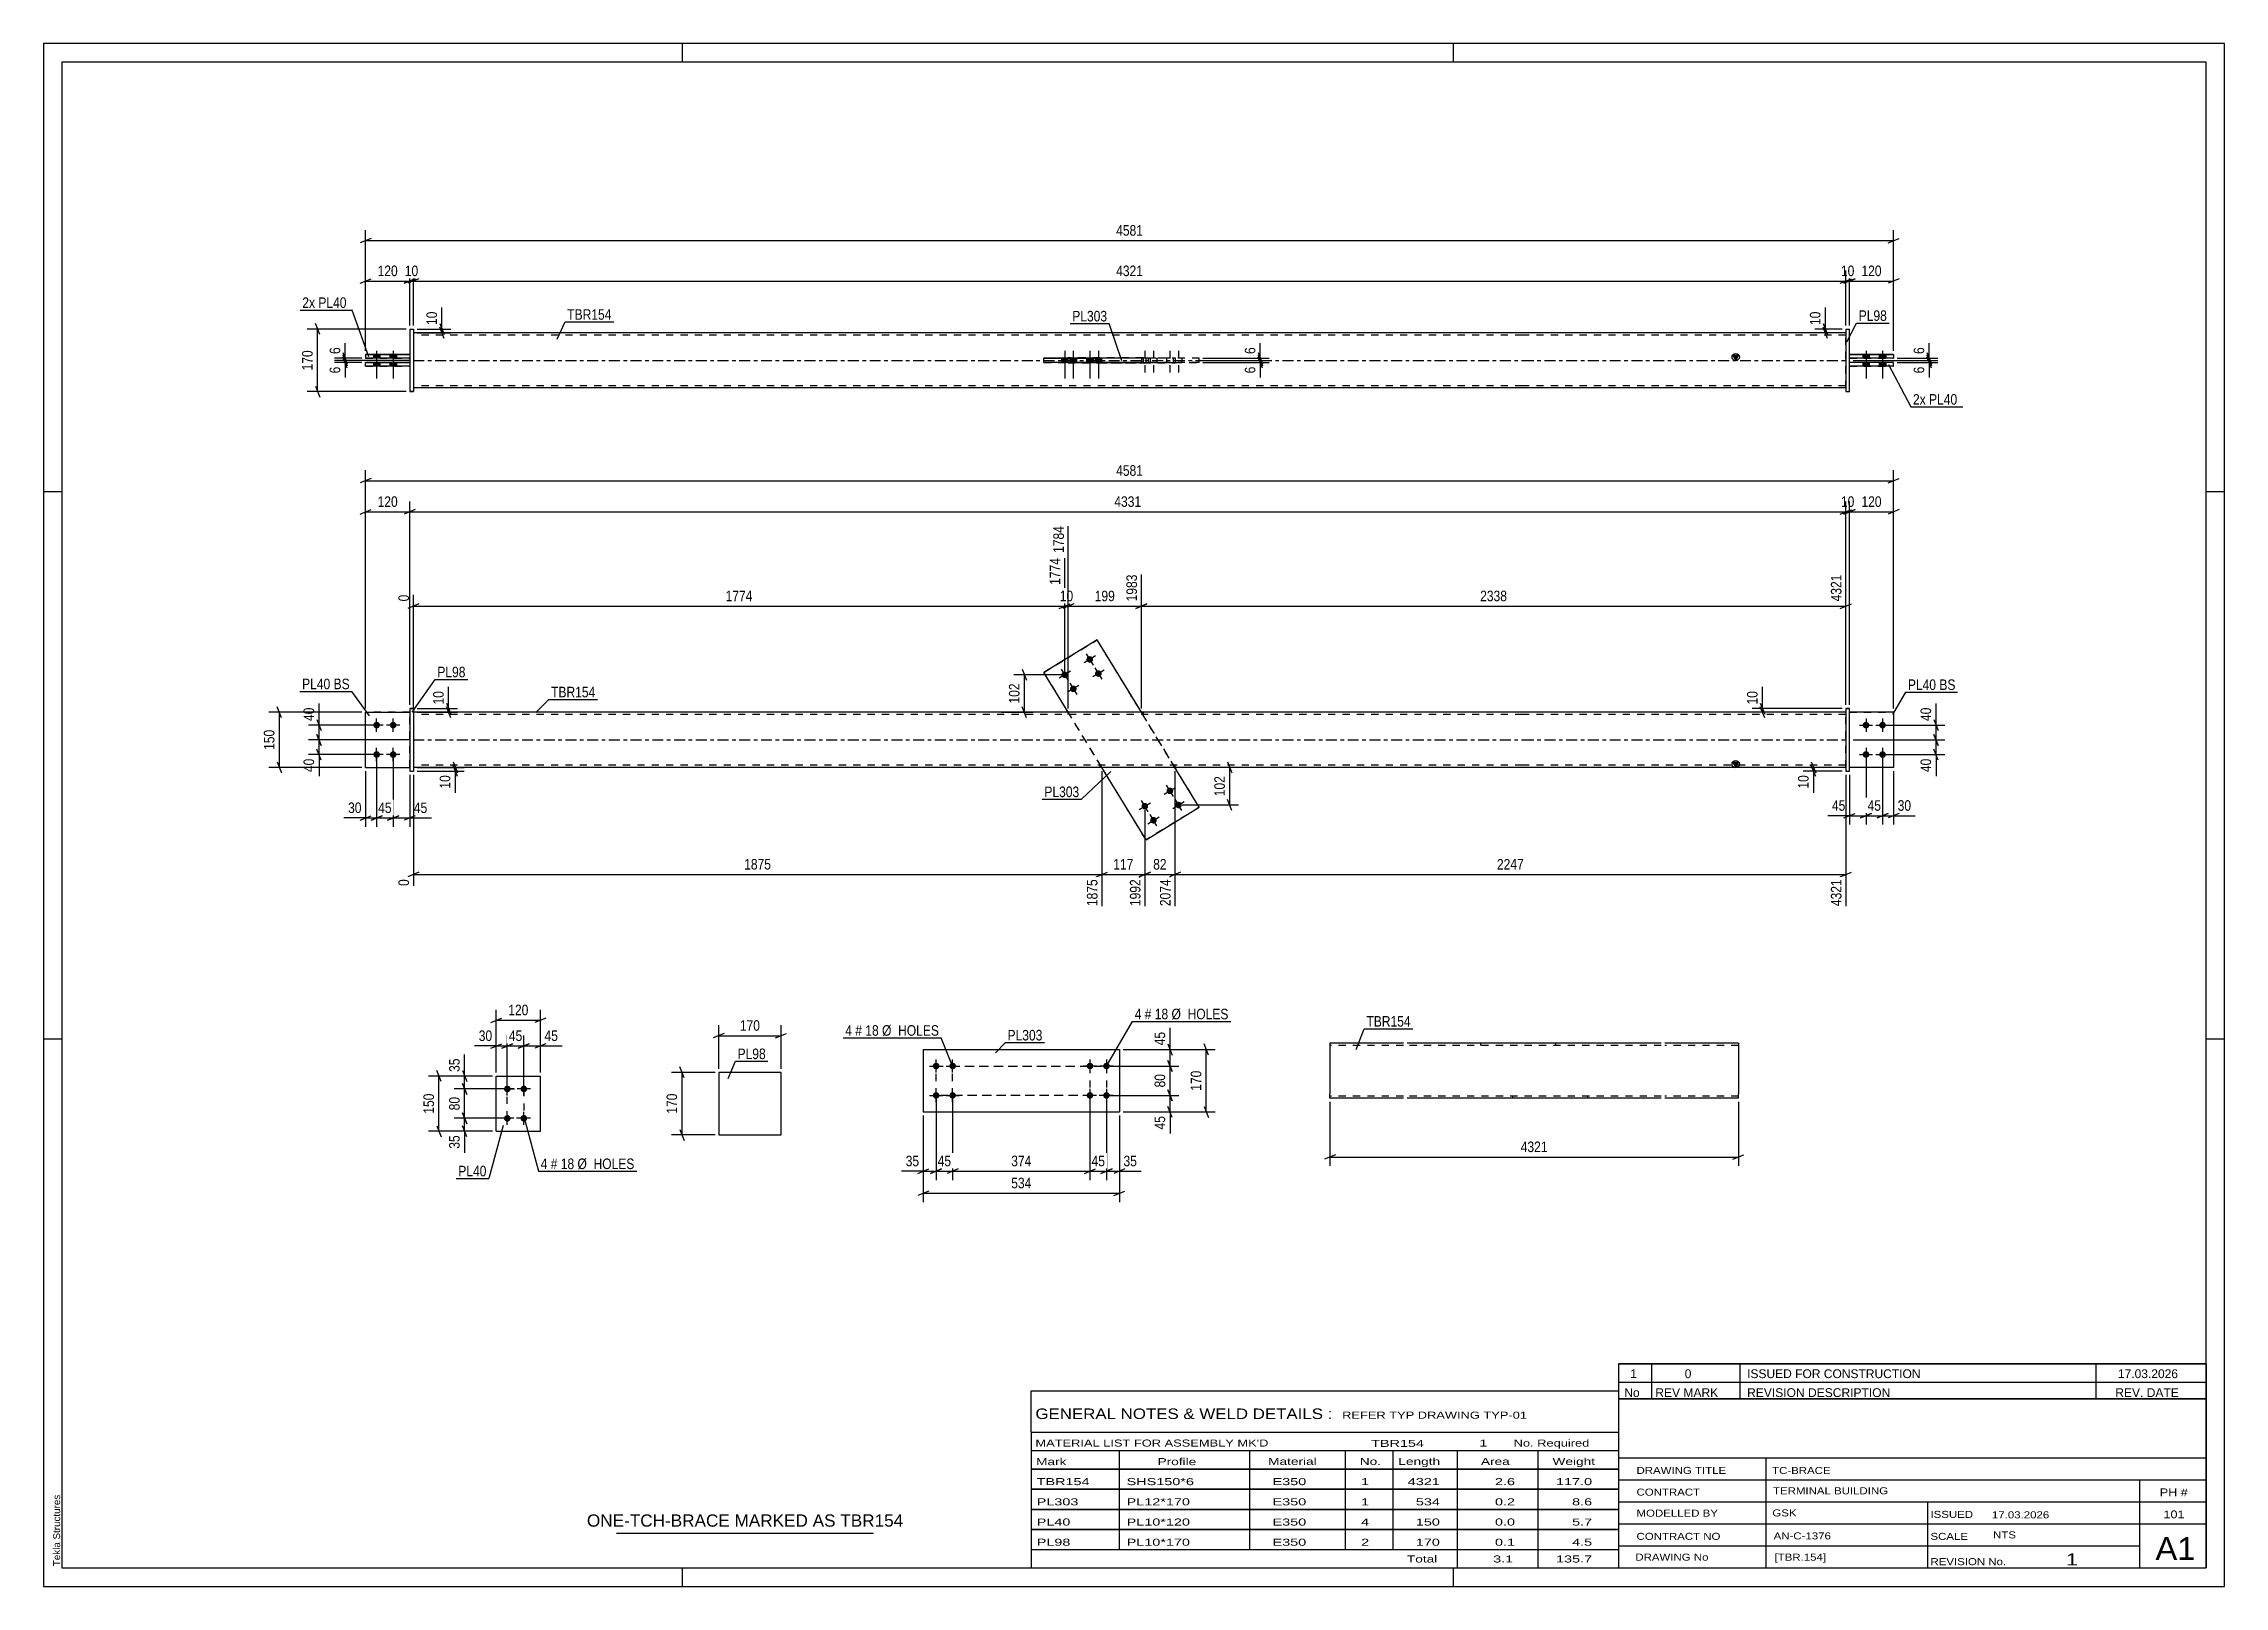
# Model space of a CAD drawing. Header units: millimetres. Extents: x 0 to 594, y 0 to 420.
import ezdxf

# ---------------------------------------------------------------- set-up
doc = ezdxf.new("R2010")
doc.units = ezdxf.units.MM
doc.linetypes.add('DXK_LINE_DOT2', pattern=[3.9198, 1.9599, -1.9599])
doc.linetypes.add('DXK_LINE_DOT3', pattern=[5.9187, 2.979, -0.9799, 0.9799, -0.9799])
doc.styles.add('Arial', font='arial.ttf', dxfattribs={"height": 0.2})
doc.styles.add('Arial Narrow', font='ARIALN.TTF', dxfattribs={"height": 0.2})

# ---------------------------------------------------------------- blocks, each defined once
blk = doc.blocks.new('Unknown-580575021-1131')
at = {"color": 5, "linetype": 'Continuous'}
for p, q in [((594, 420), (0, 420)), ((0, 420), (0, 0)), ((174, 415), (174, 420)), ((384, 415), (384, 420)), ((594, 0), (594, 420)), ((589, 415), (5, 415)), ((5, 415), (5, 5)), ((589, 5), (589, 415)), ((5, 298), (0, 298)), ((594, 298), (589, 298)), ((5, 149), (0, 149)), ((594, 149), (589, 149)), ((0, 0), (594, 0)), ((5, 5), (589, 5)), ((174, 0), (174, 5)), ((384, 0), (384, 5))]:
    blk.add_line(p, q, dxfattribs=at)
at = {"color": 174, "linetype": 'Continuous', "style": 'Arial'}
blk.add_text('Tekla Structures', height=1.9102, rotation=90, dxfattribs=at).set_placement((4.5, 5.5))
blk = doc.blocks.new('Part-580575021-3604 - 3603')
at = {"color": 2, "linetype": 'Continuous'}
for p, q in [((239.6, 146.16), (239.6, 129.16)), ((239.6, 146.16), (293.01, 146.16)), ((293.01, 146.16), (293.01, 129.16)), ((239.6, 129.16), (293.01, 129.16))]:
    blk.add_line(p, q, dxfattribs=at)
blk = doc.blocks.new('Bolt-580575021-3605 - 3603')
at = {"linetype": 'Continuous'}
for points in [[(285.01, 140.76, -1), (285.01, 142.56, -1)], [(289.51, 140.76, -1), (289.51, 142.56, -1)], [(285.01, 132.76, -1), (285.01, 134.56, -1)], [(289.51, 132.76, -1), (289.51, 134.56, -1)]]:
    blk.add_hatch(color=1, dxfattribs=at).paths.add_polyline_path(points)
at = {"color": 1, "linetype": 'Continuous'}
for p, q in [((285.01, 143.46), (285.01, 139.86)), ((289.51, 143.46), (289.51, 139.86)), ((286.81, 141.66), (283.21, 141.66)), ((291.31, 141.66), (287.71, 141.66)), ((286.81, 133.66), (283.21, 133.66)), ((285.01, 135.46), (285.01, 131.86)), ((291.31, 133.66), (287.71, 133.66)), ((289.51, 135.46), (289.51, 131.86))]:
    blk.add_line(p, q, dxfattribs=at)
blk = doc.blocks.new('Bolt-580575021-3606 - 3603')
at = {"linetype": 'Continuous'}
for points in [[(243.1, 142.56, -1), (243.1, 140.76, -1)], [(247.6, 142.56, -1), (247.6, 140.76, -1)], [(243.1, 134.56, -1), (243.1, 132.76, -1)], [(247.6, 134.56, -1), (247.6, 132.76, -1)]]:
    blk.add_hatch(color=1, dxfattribs=at).paths.add_polyline_path(points)
at = {"color": 1, "linetype": 'Continuous'}
for p, q in [((243.1, 139.86), (243.1, 143.46)), ((247.6, 139.86), (247.6, 143.46)), ((241.3, 141.66), (244.9, 141.66)), ((245.8, 141.66), (249.4, 141.66)), ((241.3, 133.66), (244.9, 133.66)), ((243.1, 131.86), (243.1, 135.46)), ((245.8, 133.66), (249.4, 133.66)), ((247.6, 131.86), (247.6, 135.46))]:
    blk.add_line(p, q, dxfattribs=at)
blk = doc.blocks.new('Bolt-580575021-2195 - 2156')
at = {"linetype": 'Continuous'}
for points in [[(126.3, 134.52), (126.12, 134.54), (125.94, 134.6), (125.78, 134.7), (125.64, 134.82), (125.52, 134.97), (125.45, 135.15), (125.41, 135.33), (125.41, 135.52), (125.45, 135.7), (125.52, 135.87), (125.64, 136.03), (125.78, 136.15), (125.94, 136.25), (126.12, 136.3), (126.3, 136.32), (126.49, 136.3), (126.67, 136.25), (126.83, 136.15), (126.97, 136.03), (127.08, 135.87), (127.16, 135.7), (127.2, 135.52), (127.2, 135.33), (127.16, 135.15), (127.08, 134.97), (126.97, 134.82), (126.83, 134.7), (126.67, 134.6), (126.49, 134.54)], [(130.8, 134.52), (130.62, 134.54), (130.44, 134.6), (130.28, 134.7), (130.14, 134.82), (130.02, 134.97), (129.95, 135.15), (129.91, 135.33), (129.91, 135.52), (129.95, 135.7), (130.02, 135.87), (130.14, 136.03), (130.28, 136.15), (130.44, 136.25), (130.62, 136.3), (130.8, 136.32), (130.99, 136.3), (131.17, 136.25), (131.33, 136.15), (131.47, 136.03), (131.58, 135.87), (131.66, 135.7), (131.7, 135.52), (131.7, 135.33), (131.66, 135.15), (131.58, 134.97), (131.47, 134.82), (131.33, 134.7), (131.17, 134.6), (130.99, 134.54)], [(126.3, 126.52), (126.12, 126.54), (125.94, 126.6), (125.78, 126.7), (125.64, 126.82), (125.52, 126.97), (125.45, 127.15), (125.41, 127.33), (125.41, 127.52), (125.45, 127.7), (125.52, 127.87), (125.64, 128.03), (125.78, 128.15), (125.94, 128.25), (126.12, 128.3), (126.3, 128.32), (126.49, 128.3), (126.67, 128.25), (126.83, 128.15), (126.97, 128.03), (127.08, 127.87), (127.16, 127.7), (127.2, 127.52), (127.2, 127.33), (127.16, 127.15), (127.08, 126.97), (126.97, 126.82), (126.83, 126.7), (126.67, 126.6), (126.49, 126.54)], [(130.8, 126.52), (130.62, 126.54), (130.44, 126.6), (130.28, 126.7), (130.14, 126.82), (130.02, 126.97), (129.95, 127.15), (129.91, 127.33), (129.91, 127.52), (129.95, 127.7), (130.02, 127.87), (130.14, 128.03), (130.28, 128.15), (130.44, 128.25), (130.62, 128.3), (130.8, 128.32), (130.99, 128.3), (131.17, 128.25), (131.33, 128.15), (131.47, 128.03), (131.58, 127.87), (131.66, 127.7), (131.7, 127.52), (131.7, 127.33), (131.66, 127.15), (131.58, 126.97), (131.47, 126.82), (131.33, 126.7), (131.17, 126.6), (130.99, 126.54)]]:
    blk.add_hatch(color=1, dxfattribs=at).paths.add_polyline_path(points)
at = {"color": 1, "linetype": 'Continuous'}
for p, q in [((126.3, 133.62), (126.3, 137.22)), ((130.8, 133.62), (130.8, 137.22)), ((128.1, 135.42), (124.5, 135.42)), ((132.6, 135.42), (129, 135.42)), ((128.1, 127.42), (124.5, 127.42)), ((126.3, 125.62), (126.3, 129.22)), ((132.6, 127.42), (129, 127.42)), ((130.8, 125.62), (130.8, 129.22))]:
    blk.add_line(p, q, dxfattribs=at)
blk = doc.blocks.new('Part-580575021-2162 - 2156')
at = {"color": 2, "linetype": 'Continuous'}
for p, q in [((123.3, 123.92), (123.3, 138.92)), ((123.3, 138.92), (135.3, 138.92)), ((135.3, 123.92), (135.3, 138.92)), ((123.3, 123.92), (123.3, 123.92)), ((123.3, 123.92), (135.3, 123.92)), ((135.3, 123.92), (135.3, 123.92))]:
    blk.add_line(p, q, dxfattribs=at)
at = {"color": 7, "linetype": 'DXK_LINE_DOT2'}
for p, q in [((123.3, 138.92), (135.3, 138.92)), ((123.3, 123.92), (123.3, 123.92)), ((123.3, 123.92), (135.3, 123.92)), ((135.3, 123.92), (135.3, 123.92))]:
    blk.add_line(p, q, dxfattribs=at)
blk = doc.blocks.new('Part-580575021-1689 - 1678')
at = {"color": 2, "linetype": 'Continuous'}
for p, q in [((286.97, 257.68), (272.46, 248.83)), ((286.97, 257.68), (286.97, 257.68)), ((299, 237.96), (286.97, 257.68)), ((279.09, 237.96), (272.46, 248.83)), ((272.46, 248.83), (272.46, 248.83)), ((300.27, 203.23), (288.24, 222.96)), ((314.79, 212.09), (308.15, 222.96)), ((300.27, 203.23), (314.79, 212.09)), ((314.79, 212.09), (314.79, 212.09)), ((300.27, 203.23), (300.27, 203.23))]:
    blk.add_line(p, q, dxfattribs=at)
at = {"color": 7, "linetype": 'DXK_LINE_DOT2'}
for p, q in [((272.46, 248.83), (286.97, 257.68)), ((314.79, 212.09), (286.97, 257.68)), ((300.27, 203.23), (272.46, 248.83)), ((288.24, 222.96), (279.09, 237.96)), ((308.15, 222.96), (299, 237.96)), ((314.79, 212.09), (300.27, 203.23))]:
    blk.add_line(p, q, dxfattribs=at)
blk = doc.blocks.new('Bolt-580575021-1681 - 1678')
at = {"linetype": 'Continuous'}
for points in [[(306.78, 217.47), (306.97, 217.45), (307.14, 217.4), (307.31, 217.3), (307.45, 217.18), (307.56, 217.02), (307.63, 216.85), (307.67, 216.67), (307.67, 216.48), (307.63, 216.3), (307.56, 216.12), (307.45, 215.97), (307.31, 215.85), (307.14, 215.75), (306.97, 215.69), (306.78, 215.67), (306.59, 215.69), (306.41, 215.75), (306.25, 215.85), (306.11, 215.97), (306, 216.12), (305.92, 216.3), (305.88, 216.48), (305.88, 216.67), (305.92, 216.85), (306, 217.02), (306.11, 217.18), (306.25, 217.3), (306.41, 217.4), (306.59, 217.45)], [(299.95, 213.31), (300.14, 213.29), (300.32, 213.23), (300.48, 213.13), (300.62, 213.01), (300.73, 212.86), (300.81, 212.68), (300.84, 212.5), (300.84, 212.31), (300.81, 212.13), (300.73, 211.96), (300.62, 211.8), (300.48, 211.68), (300.32, 211.58), (300.14, 211.53), (299.95, 211.51), (299.76, 211.53), (299.58, 211.58), (299.42, 211.68), (299.28, 211.8), (299.17, 211.96), (299.09, 212.13), (299.05, 212.31), (299.05, 212.5), (299.09, 212.68), (299.17, 212.86), (299.28, 213.01), (299.42, 213.13), (299.58, 213.23), (299.76, 213.29)], [(302.29, 209.47), (302.48, 209.45), (302.66, 209.39), (302.82, 209.29), (302.96, 209.17), (303.07, 209.02), (303.15, 208.84), (303.19, 208.66), (303.19, 208.47), (303.15, 208.29), (303.07, 208.12), (302.96, 207.96), (302.82, 207.84), (302.66, 207.74), (302.48, 207.69), (302.29, 207.67), (302.11, 207.69), (301.93, 207.74), (301.76, 207.84), (301.62, 207.96), (301.51, 208.12), (301.44, 208.29), (301.4, 208.47), (301.4, 208.66), (301.44, 208.84), (301.51, 209.02), (301.62, 209.17), (301.76, 209.29), (301.93, 209.39), (302.11, 209.45)], [(309.12, 213.63), (309.31, 213.61), (309.49, 213.55), (309.65, 213.46), (309.79, 213.33), (309.9, 213.18), (309.98, 213.01), (310.02, 212.83), (310.02, 212.64), (309.98, 212.45), (309.9, 212.28), (309.79, 212.13), (309.65, 212), (309.49, 211.91), (309.31, 211.85), (309.12, 211.83), (308.94, 211.85), (308.76, 211.91), (308.59, 212), (308.45, 212.13), (308.34, 212.28), (308.27, 212.45), (308.23, 212.64), (308.23, 212.83), (308.27, 213.01), (308.34, 213.18), (308.45, 213.33), (308.59, 213.46), (308.76, 213.55), (308.94, 213.61)]]:
    blk.add_hatch(color=1, dxfattribs=at).paths.add_polyline_path(points)
at = {"color": 1, "linetype": 'Continuous'}
for p, q in [((300.89, 210.87), (299.01, 213.94)), ((305.24, 215.64), (308.32, 217.51)), ((307.72, 215.04), (305.84, 218.11)), ((310.06, 211.2), (308.18, 214.27)), ((298.41, 211.47), (301.49, 213.34)), ((300.76, 207.63), (303.83, 209.5)), ((303.23, 207.03), (301.36, 210.1)), ((307.59, 211.79), (310.66, 213.67))]:
    blk.add_line(p, q, dxfattribs=at)
blk = doc.blocks.new('Bolt-580575021-1682 - 1678')
at = {"linetype": 'Continuous'}
for points in [[(284.95, 253.25), (285.14, 253.23), (285.32, 253.17), (285.48, 253.08), (285.62, 252.95), (285.73, 252.8), (285.81, 252.63), (285.84, 252.44), (285.84, 252.26), (285.81, 252.07), (285.73, 251.9), (285.62, 251.75), (285.48, 251.62), (285.32, 251.53), (285.14, 251.47), (284.95, 251.45), (284.76, 251.47), (284.58, 251.53), (284.42, 251.62), (284.28, 251.75), (284.17, 251.9), (284.09, 252.07), (284.05, 252.26), (284.05, 252.44), (284.09, 252.63), (284.17, 252.8), (284.28, 252.95), (284.42, 253.08), (284.58, 253.17), (284.76, 253.23)], [(278.12, 249.08), (278.31, 249.06), (278.49, 249.01), (278.65, 248.91), (278.79, 248.79), (278.9, 248.63), (278.98, 248.46), (279.01, 248.28), (279.01, 248.09), (278.98, 247.91), (278.9, 247.73), (278.79, 247.58), (278.65, 247.46), (278.49, 247.36), (278.31, 247.3), (278.12, 247.28), (277.93, 247.3), (277.75, 247.36), (277.59, 247.46), (277.45, 247.58), (277.34, 247.73), (277.26, 247.91), (277.22, 248.09), (277.22, 248.28), (277.26, 248.46), (277.34, 248.63), (277.45, 248.79), (277.59, 248.91), (277.75, 249.01), (277.93, 249.06)], [(280.46, 245.24), (280.65, 245.22), (280.83, 245.16), (280.99, 245.07), (281.13, 244.94), (281.24, 244.79), (281.32, 244.62), (281.36, 244.44), (281.36, 244.25), (281.32, 244.06), (281.24, 243.89), (281.13, 243.74), (280.99, 243.61), (280.83, 243.52), (280.65, 243.46), (280.46, 243.44), (280.28, 243.46), (280.1, 243.52), (279.93, 243.61), (279.79, 243.74), (279.68, 243.89), (279.61, 244.06), (279.57, 244.25), (279.57, 244.44), (279.61, 244.62), (279.68, 244.79), (279.79, 244.94), (279.93, 245.07), (280.1, 245.16), (280.28, 245.22)], [(287.29, 249.41), (287.48, 249.39), (287.66, 249.33), (287.82, 249.24), (287.96, 249.11), (288.07, 248.96), (288.15, 248.79), (288.19, 248.6), (288.19, 248.42), (288.15, 248.23), (288.07, 248.06), (287.96, 247.91), (287.82, 247.78), (287.66, 247.69), (287.48, 247.63), (287.29, 247.61), (287.11, 247.63), (286.93, 247.69), (286.76, 247.78), (286.62, 247.91), (286.51, 248.06), (286.44, 248.23), (286.4, 248.42), (286.4, 248.6), (286.44, 248.79), (286.51, 248.96), (286.62, 249.11), (286.76, 249.24), (286.93, 249.33), (287.11, 249.39)]]:
    blk.add_hatch(color=1, dxfattribs=at).paths.add_polyline_path(points)
at = {"color": 1, "linetype": 'Continuous'}
for p, q in [((277.18, 249.72), (279.06, 246.65)), ((286.49, 253.29), (283.41, 251.41)), ((284.01, 253.89), (285.89, 250.81)), ((286.36, 250.05), (288.23, 246.97)), ((279.66, 249.12), (276.58, 247.25)), ((282, 245.28), (278.93, 243.4)), ((279.53, 245.88), (281.4, 242.81)), ((288.83, 249.45), (285.76, 247.57))]:
    blk.add_line(p, q, dxfattribs=at)
blk = doc.blocks.new('Bolt-580575021-1683 - 1678')
at = {"linetype": 'Continuous'}
for points in [[(90.71, 235.36), (90.9, 235.34), (91.08, 235.28), (91.24, 235.19), (91.38, 235.06), (91.49, 234.91), (91.57, 234.74), (91.61, 234.55), (91.61, 234.36), (91.57, 234.18), (91.49, 234.01), (91.38, 233.86), (91.24, 233.73), (91.08, 233.64), (90.9, 233.58), (90.71, 233.56), (90.53, 233.58), (90.35, 233.64), (90.18, 233.73), (90.04, 233.86), (89.93, 234.01), (89.86, 234.18), (89.82, 234.36), (89.82, 234.55), (89.86, 234.74), (89.93, 234.91), (90.04, 235.06), (90.18, 235.19), (90.35, 235.28), (90.53, 235.34)], [(95.21, 235.36), (95.4, 235.34), (95.58, 235.28), (95.74, 235.19), (95.88, 235.06), (95.99, 234.91), (96.07, 234.74), (96.11, 234.55), (96.11, 234.36), (96.07, 234.18), (95.99, 234.01), (95.88, 233.86), (95.74, 233.73), (95.58, 233.64), (95.4, 233.58), (95.21, 233.56), (95.03, 233.58), (94.85, 233.64), (94.68, 233.73), (94.54, 233.86), (94.43, 234.01), (94.36, 234.18), (94.32, 234.36), (94.32, 234.55), (94.36, 234.74), (94.43, 234.91), (94.54, 235.06), (94.68, 235.19), (94.85, 235.28), (95.03, 235.34)], [(90.71, 227.36), (90.9, 227.34), (91.08, 227.28), (91.24, 227.19), (91.38, 227.06), (91.49, 226.91), (91.57, 226.74), (91.61, 226.55), (91.61, 226.36), (91.57, 226.18), (91.49, 226.01), (91.38, 225.86), (91.24, 225.73), (91.08, 225.64), (90.9, 225.58), (90.71, 225.56), (90.53, 225.58), (90.35, 225.64), (90.18, 225.73), (90.04, 225.86), (89.93, 226.01), (89.86, 226.18), (89.82, 226.36), (89.82, 226.55), (89.86, 226.74), (89.93, 226.91), (90.04, 227.06), (90.18, 227.19), (90.35, 227.28), (90.53, 227.34)], [(95.21, 227.36), (95.4, 227.34), (95.58, 227.28), (95.74, 227.19), (95.88, 227.06), (95.99, 226.91), (96.07, 226.74), (96.11, 226.55), (96.11, 226.36), (96.07, 226.18), (95.99, 226.01), (95.88, 225.86), (95.74, 225.73), (95.58, 225.64), (95.4, 225.58), (95.21, 225.56), (95.03, 225.58), (94.85, 225.64), (94.68, 225.73), (94.54, 225.86), (94.43, 226.01), (94.36, 226.18), (94.32, 226.36), (94.32, 226.55), (94.36, 226.74), (94.43, 226.91), (94.54, 227.06), (94.68, 227.19), (94.85, 227.28), (95.03, 227.34)]]:
    blk.add_hatch(color=1, dxfattribs=at).paths.add_polyline_path(points)
at = {"color": 1, "linetype": 'Continuous'}
for p, q in [((92.51, 234.46), (88.91, 234.46)), ((90.71, 232.66), (90.71, 236.26)), ((97.01, 234.46), (93.41, 234.46)), ((95.21, 232.66), (95.21, 236.26)), ((92.51, 226.46), (88.91, 226.46)), ((90.71, 224.66), (90.71, 228.26)), ((97.01, 226.46), (93.41, 226.46)), ((95.21, 224.66), (95.21, 228.26))]:
    blk.add_line(p, q, dxfattribs=at)
blk = doc.blocks.new('Bolt-580575021-1684 - 1678')
at = {"linetype": 'Continuous'}
for points in [[(496.39, 235.36), (496.57, 235.34), (496.75, 235.28), (496.92, 235.19), (497.06, 235.06), (497.17, 234.91), (497.24, 234.74), (497.28, 234.55), (497.28, 234.36), (497.24, 234.18), (497.17, 234.01), (497.06, 233.86), (496.92, 233.73), (496.75, 233.64), (496.57, 233.58), (496.39, 233.56), (496.2, 233.58), (496.02, 233.64), (495.86, 233.73), (495.72, 233.86), (495.61, 234.01), (495.53, 234.18), (495.49, 234.36), (495.49, 234.55), (495.53, 234.74), (495.61, 234.91), (495.72, 235.06), (495.86, 235.19), (496.02, 235.28), (496.2, 235.34)], [(500.89, 235.36), (501.07, 235.34), (501.25, 235.28), (501.42, 235.19), (501.56, 235.06), (501.67, 234.91), (501.74, 234.74), (501.78, 234.55), (501.78, 234.36), (501.74, 234.18), (501.67, 234.01), (501.56, 233.86), (501.42, 233.73), (501.25, 233.64), (501.07, 233.58), (500.89, 233.56), (500.7, 233.58), (500.52, 233.64), (500.36, 233.73), (500.22, 233.86), (500.11, 234.01), (500.03, 234.18), (499.99, 234.36), (499.99, 234.55), (500.03, 234.74), (500.11, 234.91), (500.22, 235.06), (500.36, 235.19), (500.52, 235.28), (500.7, 235.34)], [(496.39, 227.36), (496.57, 227.34), (496.75, 227.28), (496.92, 227.19), (497.06, 227.06), (497.17, 226.91), (497.24, 226.74), (497.28, 226.55), (497.28, 226.36), (497.24, 226.18), (497.17, 226.01), (497.06, 225.86), (496.92, 225.73), (496.75, 225.64), (496.57, 225.58), (496.39, 225.56), (496.2, 225.58), (496.02, 225.64), (495.86, 225.73), (495.72, 225.86), (495.61, 226.01), (495.53, 226.18), (495.49, 226.36), (495.49, 226.55), (495.53, 226.74), (495.61, 226.91), (495.72, 227.06), (495.86, 227.19), (496.02, 227.28), (496.2, 227.34)], [(500.89, 227.36), (501.07, 227.34), (501.25, 227.28), (501.42, 227.19), (501.56, 227.06), (501.67, 226.91), (501.74, 226.74), (501.78, 226.55), (501.78, 226.36), (501.74, 226.18), (501.67, 226.01), (501.56, 225.86), (501.42, 225.73), (501.25, 225.64), (501.07, 225.58), (500.89, 225.56), (500.7, 225.58), (500.52, 225.64), (500.36, 225.73), (500.22, 225.86), (500.11, 226.01), (500.03, 226.18), (499.99, 226.36), (499.99, 226.55), (500.03, 226.74), (500.11, 226.91), (500.22, 227.06), (500.36, 227.19), (500.52, 227.28), (500.7, 227.34)]]:
    blk.add_hatch(color=1, dxfattribs=at).paths.add_polyline_path(points)
at = {"color": 1, "linetype": 'Continuous'}
for p, q in [((494.59, 234.46), (498.19, 234.46)), ((496.39, 236.26), (496.39, 232.66)), ((499.09, 234.46), (502.69, 234.46)), ((500.89, 236.26), (500.89, 232.66)), ((494.59, 226.46), (498.19, 226.46)), ((496.39, 228.26), (496.39, 224.66)), ((499.09, 226.46), (502.69, 226.46)), ((500.89, 228.26), (500.89, 224.66))]:
    blk.add_line(p, q, dxfattribs=at)
blk = doc.blocks.new('Part-580575021-1694 - 1678')
at = {"color": 2, "linetype": 'Continuous'}
for p, q in [((99.71, 238.96), (100.71, 238.96)), ((100.71, 238.96), (99.71, 238.96)), ((99.71, 238.96), (99.71, 221.96)), ((100.71, 238.96), (100.71, 221.96)), ((99.71, 221.96), (100.71, 221.96))]:
    blk.add_line(p, q, dxfattribs=at)
at = {"color": 7, "linetype": 'DXK_LINE_DOT2'}
for p, q in [((99.71, 238.96), (99.71, 238.96)), ((99.71, 238.96), (99.71, 238.96)), ((100.71, 238.96), (100.71, 238.96)), ((99.71, 221.96), (100.71, 221.96))]:
    blk.add_line(p, q, dxfattribs=at)
blk = doc.blocks.new('Part-580575021-1699 - 1678')
at = {"color": 7, "linetype": 'DXK_LINE_DOT2'}
for p, q in [((87.71, 222.96), (87.71, 237.96)), ((87.71, 237.96), (99.71, 237.96)), ((99.71, 237.96), (87.71, 237.96)), ((99.71, 222.96), (99.71, 237.96)), ((87.71, 222.96), (87.71, 222.96)), ((87.71, 222.96), (99.71, 222.96)), ((87.71, 222.96), (99.71, 222.96)), ((99.71, 222.96), (99.71, 222.96))]:
    blk.add_line(p, q, dxfattribs=at)
blk = doc.blocks.new('Part-580575021-1704 - 1678')
at = {"color": 2, "linetype": 'Continuous'}
for p, q in [((87.71, 222.96), (87.71, 237.96)), ((87.71, 237.96), (99.71, 237.96)), ((87.71, 222.96), (87.71, 222.96)), ((87.71, 222.96), (99.71, 222.96))]:
    blk.add_line(p, q, dxfattribs=at)
at = {"color": 7, "linetype": 'DXK_LINE_DOT2'}
for p, q in [((99.71, 237.96), (87.71, 237.96)), ((99.71, 222.96), (99.71, 237.96)), ((87.71, 222.96), (99.71, 222.96)), ((99.71, 222.96), (99.71, 222.96))]:
    blk.add_line(p, q, dxfattribs=at)
blk = doc.blocks.new('Part-580575021-1705 - 1678')
at = {"color": 2, "linetype": 'Continuous'}
for p, q in [((491.89, 238.96), (490.89, 238.96)), ((490.89, 238.96), (490.89, 221.96)), ((490.89, 238.96), (491.89, 238.96)), ((491.89, 221.96), (491.89, 238.96)), ((490.89, 221.96), (491.89, 221.96))]:
    blk.add_line(p, q, dxfattribs=at)
at = {"color": 7, "linetype": 'DXK_LINE_DOT2'}
for p, q in [((490.89, 238.96), (490.89, 238.96)), ((490.89, 238.96), (490.89, 238.96)), ((491.89, 238.96), (491.89, 238.96)), ((491.89, 238.96), (491.89, 238.96)), ((490.89, 221.96), (491.89, 221.96))]:
    blk.add_line(p, q, dxfattribs=at)
blk = doc.blocks.new('Part-580575021-1710 - 1678')
at = {"color": 7, "linetype": 'DXK_LINE_DOT2'}
for p, q in [((491.89, 237.96), (503.89, 237.96)), ((503.89, 237.96), (491.89, 237.96)), ((491.89, 237.96), (491.89, 237.96)), ((491.89, 222.96), (491.89, 237.96)), ((503.89, 237.96), (503.89, 237.96)), ((503.89, 237.96), (503.89, 222.96)), ((503.89, 222.96), (491.89, 222.96)), ((503.89, 222.96), (491.89, 222.96))]:
    blk.add_line(p, q, dxfattribs=at)
blk = doc.blocks.new('Part-580575021-1715 - 1678')
at = {"color": 2, "linetype": 'Continuous'}
for p, q in [((503.89, 237.96), (491.89, 237.96)), ((503.89, 237.96), (503.89, 237.96)), ((503.89, 237.96), (503.89, 222.96)), ((503.89, 222.96), (491.89, 222.96))]:
    blk.add_line(p, q, dxfattribs=at)
at = {"color": 7, "linetype": 'DXK_LINE_DOT2'}
for p, q in [((503.89, 237.96), (491.89, 237.96)), ((491.89, 237.96), (491.89, 237.96)), ((491.89, 222.96), (491.89, 237.96)), ((503.89, 237.96), (503.89, 237.96)), ((503.89, 222.96), (491.89, 222.96))]:
    blk.add_line(p, q, dxfattribs=at)
blk = doc.blocks.new('Part-580575021-1720 - 1678')
at = {"linetype": 'Continuous'}
blk.add_hatch(color=2, dxfattribs=at).paths.add_polyline_path([(460.89, 222.96), (460.09, 224.36), (461.69, 224.36)])
at = {"color": 2, "linetype": 'Continuous'}
for p, q in [((402.79, 237.96), (100.71, 237.96)), ((490.89, 237.96), (402.89, 237.96)), ((402.79, 222.96), (100.71, 222.96)), ((490.89, 222.96), (402.89, 222.96)), ((460.89, 222.96), (460.09, 224.36)), ((460.09, 224.36), (461.69, 224.36)), ((461.69, 224.36), (460.89, 222.96))]:
    blk.add_line(p, q, dxfattribs=at)
at = {"color": 7, "linetype": 'DXK_LINE_DOT2'}
for p, q in [((100.71, 237.96), (100.71, 222.96)), ((278.99, 237.96), (278.99, 237.36)), ((299.47, 237.96), (299.47, 237.36)), ((490.89, 222.96), (490.89, 237.96)), ((402.79, 237.36), (100.71, 237.36)), ((490.89, 237.36), (402.89, 237.36)), ((402.79, 223.56), (100.71, 223.56)), ((287.77, 222.96), (287.77, 223.56)), ((308.25, 222.96), (308.25, 223.56)), ((490.89, 223.56), (402.89, 223.56))]:
    blk.add_line(p, q, dxfattribs=at)
at = {"color": 7, "linetype": 'DXK_LINE_DOT3'}
for p, q in [((100.71, 230.46), (402.79, 230.46)), ((402.89, 230.46), (490.89, 230.46))]:
    blk.add_line(p, q, dxfattribs=at)
at = {"color": 2, "linetype": 'Continuous'}
blk.add_circle((460.89, 223.86), 1, dxfattribs=at)
blk = doc.blocks.new('Bolt-580575021-1423 - 1368')
at = {"color": 1, "linetype": 'DXK_LINE_DOT2'}
for p, q in [((299.05, 334.37), (299.05, 333.17)), ((299.95, 336.37), (299.95, 328.87)), ((300.85, 334.37), (300.85, 333.17)), ((301.39, 334.37), (301.39, 333.17)), ((302.29, 336.37), (302.29, 328.87)), ((303.19, 334.37), (303.19, 333.17)), ((305.88, 334.37), (305.88, 333.17)), ((306.78, 336.37), (306.78, 328.87)), ((307.68, 334.37), (307.68, 333.17)), ((308.22, 334.37), (308.22, 333.17)), ((309.12, 336.37), (309.12, 328.87)), ((310.02, 334.37), (310.02, 333.17))]:
    blk.add_line(p, q, dxfattribs=at)
blk = doc.blocks.new('Bolt-580575021-1471 - 1368')
at = {"linetype": 'Continuous'}
for points in [[(89.81, 334.37), (91.61, 334.37), (91.61, 335.37), (89.81, 335.37)], [(89.81, 334.37), (91.61, 334.37), (91.61, 335.37), (89.81, 335.37)], [(89.81, 332.17), (91.61, 332.17), (91.61, 333.17), (89.81, 333.17)], [(89.81, 332.17), (91.61, 332.17), (91.61, 333.17), (89.81, 333.17)], [(94.31, 334.37), (96.11, 334.37), (96.11, 335.37), (94.31, 335.37)], [(94.31, 334.37), (96.11, 334.37), (96.11, 335.37), (94.31, 335.37)], [(94.31, 332.17), (96.11, 332.17), (96.11, 333.17), (94.31, 333.17)], [(94.31, 332.17), (96.11, 332.17), (96.11, 333.17), (94.31, 333.17)]]:
    blk.add_hatch(color=1, dxfattribs=at).paths.add_polyline_path(points)
at = {"color": 1, "linetype": 'Continuous'}
for p, q in [((89.81, 335.37), (89.81, 334.37)), ((89.81, 335.37), (89.81, 334.37)), ((89.81, 333.17), (89.81, 332.17)), ((89.81, 333.17), (89.81, 332.17)), ((90.71, 336.37), (90.71, 328.87)), ((90.71, 336.37), (90.71, 328.87)), ((91.61, 335.37), (91.61, 334.37)), ((91.61, 335.37), (91.61, 334.37)), ((91.61, 333.17), (91.61, 332.17)), ((91.61, 333.17), (91.61, 332.17)), ((94.31, 335.37), (94.31, 334.37)), ((94.31, 335.37), (94.31, 334.37)), ((94.31, 333.17), (94.31, 332.17)), ((94.31, 333.17), (94.31, 332.17)), ((95.21, 336.37), (95.21, 328.87)), ((95.21, 336.37), (95.21, 328.87)), ((96.11, 335.37), (96.11, 334.37)), ((96.11, 335.37), (96.11, 334.37)), ((96.11, 333.17), (96.11, 332.17)), ((96.11, 333.17), (96.11, 332.17))]:
    blk.add_line(p, q, dxfattribs=at)
blk = doc.blocks.new('Part-580575021-1396 - 1368')
at = {"color": 2, "linetype": 'Continuous'}
for p, q in [((491.89, 335.37), (503.89, 335.37)), ((503.89, 335.37), (491.89, 335.37)), ((503.89, 334.37), (491.89, 334.37)), ((503.89, 335.37), (503.89, 334.37))]:
    blk.add_line(p, q, dxfattribs=at)
at = {"color": 7, "linetype": 'DXK_LINE_DOT2'}
for p, q in [((491.89, 334.37), (491.89, 335.37)), ((491.89, 334.37), (503.89, 334.37)), ((503.89, 335.37), (503.89, 335.37)), ((503.89, 335.37), (503.89, 335.37))]:
    blk.add_line(p, q, dxfattribs=at)
blk = doc.blocks.new('Part-580575021-1401 - 1368')
at = {"color": 2, "linetype": 'Continuous'}
for p, q in [((503.89, 333.17), (491.89, 333.17)), ((503.89, 333.17), (491.89, 333.17)), ((503.89, 332.17), (503.89, 333.17)), ((503.89, 332.17), (491.89, 332.17))]:
    blk.add_line(p, q, dxfattribs=at)
at = {"color": 7, "linetype": 'DXK_LINE_DOT2'}
for p, q in [((491.89, 332.17), (491.89, 333.17)), ((503.89, 333.17), (503.89, 333.17)), ((503.89, 333.17), (503.89, 333.17)), ((491.89, 332.17), (503.89, 332.17))]:
    blk.add_line(p, q, dxfattribs=at)
blk = doc.blocks.new('Part-580575021-1416 - 1368')
at = {"linetype": 'Continuous'}
blk.add_hatch(color=2, dxfattribs=at).paths.add_polyline_path([(460.89, 333.77), (460.09, 335.17), (461.69, 335.17)])
at = {"color": 2, "linetype": 'Continuous'}
for p, q in [((402.79, 341.27), (100.71, 341.27)), ((490.89, 341.27), (402.89, 341.27)), ((278.99, 334.47), (299.47, 334.47)), ((278.99, 334.47), (278.99, 334.37)), ((278.99, 333.17), (278.99, 333.07)), ((278.99, 333.07), (278.99, 333.07)), ((299.47, 333.07), (278.99, 333.07)), ((287.77, 334.47), (287.77, 334.37)), ((287.77, 333.07), (287.77, 333.17)), ((287.77, 333.07), (287.77, 333.07)), ((299.47, 333.07), (287.77, 333.07)), ((299.47, 334.47), (299.47, 333.07)), ((460.89, 333.77), (460.09, 335.17)), ((460.09, 335.17), (461.69, 335.17)), ((461.69, 335.17), (460.89, 333.77)), ((402.79, 326.27), (100.71, 326.27)), ((490.89, 326.27), (402.89, 326.27))]:
    blk.add_line(p, q, dxfattribs=at)
at = {"color": 7, "linetype": 'DXK_LINE_DOT2'}
for p, q in [((100.71, 341.27), (100.71, 326.27)), ((402.79, 340.67), (100.71, 340.67)), ((490.89, 340.67), (402.89, 340.67)), ((490.89, 326.27), (490.89, 341.27)), ((299.47, 334.47), (278.99, 334.47)), ((278.99, 333.07), (278.99, 334.37)), ((278.99, 333.07), (299.47, 333.07)), ((287.77, 334.47), (287.77, 334.47)), ((287.77, 334.47), (287.77, 334.47)), ((287.77, 334.47), (308.25, 334.47)), ((287.77, 334.47), (287.77, 334.47)), ((287.77, 334.47), (308.25, 334.47)), ((287.77, 333.07), (287.77, 334.37)), ((287.77, 333.07), (308.25, 333.07)), ((308.25, 333.07), (299.47, 333.07)), ((308.25, 334.47), (308.25, 333.07)), ((402.79, 326.87), (100.71, 326.87)), ((490.89, 326.87), (402.89, 326.87))]:
    blk.add_line(p, q, dxfattribs=at)
at = {"color": 7, "linetype": 'DXK_LINE_DOT3'}
for p, q in [((100.71, 333.77), (402.79, 333.77)), ((402.89, 333.77), (490.89, 333.77))]:
    blk.add_line(p, q, dxfattribs=at)
at = {"color": 2, "linetype": 'Continuous'}
blk.add_circle((460.89, 334.67), 1, dxfattribs=at)
blk = doc.blocks.new('Bolt-580575021-1422 - 1368')
at = {"linetype": 'Continuous'}
for points in [[(279.02, 334.37), (277.22, 334.37), (277.22, 333.17), (279.02, 333.17)], [(281.36, 334.37), (279.56, 334.37), (279.56, 333.17), (281.36, 333.17)], [(285.85, 334.37), (284.05, 334.37), (284.05, 333.17), (285.85, 333.17)], [(288.19, 334.37), (286.39, 334.37), (286.39, 333.17), (288.19, 333.17)]]:
    blk.add_hatch(color=1, dxfattribs=at).paths.add_polyline_path(points)
at = {"color": 1, "linetype": 'Continuous'}
for p, q in [((277.22, 334.37), (277.22, 333.17)), ((278.12, 336.37), (278.12, 328.87)), ((279.02, 334.37), (279.02, 333.17)), ((279.56, 334.37), (279.56, 333.17)), ((280.46, 336.37), (280.46, 328.87)), ((281.36, 334.37), (281.36, 333.17)), ((284.05, 334.37), (284.05, 333.17)), ((284.95, 336.37), (284.95, 328.87)), ((285.85, 334.37), (285.85, 333.17)), ((286.39, 334.37), (286.39, 333.17)), ((287.29, 336.37), (287.29, 328.87)), ((288.19, 334.37), (288.19, 333.17))]:
    blk.add_line(p, q, dxfattribs=at)
blk = doc.blocks.new('Part-580575021-1444 - 1368')
at = {"color": 2, "linetype": 'Continuous'}
for p, q in [((490.89, 342.27), (490.89, 325.27)), ((490.89, 342.27), (491.89, 342.27)), ((490.89, 342.27), (491.89, 342.27)), ((491.89, 325.27), (491.89, 342.27)), ((490.89, 325.27), (491.89, 325.27))]:
    blk.add_line(p, q, dxfattribs=at)
at = {"color": 7, "linetype": 'DXK_LINE_DOT2'}
for p, q in [((490.89, 342.27), (490.89, 342.27)), ((490.89, 342.27), (490.89, 342.27)), ((491.89, 342.27), (491.89, 342.27)), ((490.89, 325.27), (491.89, 325.27)), ((491.89, 325.27), (491.89, 325.27))]:
    blk.add_line(p, q, dxfattribs=at)
blk = doc.blocks.new('Part-580575021-1449 - 1368')
at = {"color": 2, "linetype": 'Continuous'}
for p, q in [((87.71, 332.17), (87.71, 333.17)), ((87.71, 333.17), (99.71, 333.17)), ((99.71, 333.17), (87.71, 333.17)), ((99.71, 332.17), (87.71, 332.17))]:
    blk.add_line(p, q, dxfattribs=at)
at = {"color": 7, "linetype": 'DXK_LINE_DOT2'}
for p, q in [((87.71, 333.17), (87.71, 333.17)), ((87.71, 333.17), (87.71, 333.17)), ((99.71, 333.17), (99.71, 332.17)), ((87.71, 332.17), (99.71, 332.17))]:
    blk.add_line(p, q, dxfattribs=at)
blk = doc.blocks.new('Part-580575021-1454 - 1368')
at = {"color": 2, "linetype": 'Continuous'}
for p, q in [((87.71, 335.37), (99.71, 335.37)), ((99.71, 335.37), (87.71, 335.37)), ((87.71, 335.37), (87.71, 334.37)), ((99.71, 334.37), (87.71, 334.37))]:
    blk.add_line(p, q, dxfattribs=at)
at = {"color": 7, "linetype": 'DXK_LINE_DOT2'}
for p, q in [((87.71, 335.37), (87.71, 335.37)), ((87.71, 335.37), (87.71, 335.37)), ((87.71, 334.37), (99.71, 334.37)), ((99.71, 335.37), (99.71, 334.37))]:
    blk.add_line(p, q, dxfattribs=at)
blk = doc.blocks.new('Part-580575021-1455 - 1368')
at = {"color": 2, "linetype": 'Continuous'}
for p, q in [((99.71, 342.27), (100.71, 342.27)), ((99.71, 342.27), (100.71, 342.27)), ((99.71, 342.27), (99.71, 325.27)), ((100.71, 342.27), (100.71, 325.27)), ((100.71, 325.27), (99.71, 325.27))]:
    blk.add_line(p, q, dxfattribs=at)
at = {"color": 7, "linetype": 'DXK_LINE_DOT2'}
for p, q in [((99.71, 342.27), (99.71, 342.27)), ((99.71, 342.27), (99.71, 342.27)), ((100.71, 342.27), (100.71, 342.27)), ((100.71, 342.27), (100.71, 342.27)), ((99.71, 325.27), (100.71, 325.27)), ((99.71, 325.27), (99.71, 325.27))]:
    blk.add_line(p, q, dxfattribs=at)
blk = doc.blocks.new('Part-580575021-1470 - 1368')
at = {"color": 2, "linetype": 'Continuous'}
for p, q in [((272.46, 333.17), (272.46, 334.37)), ((299.47, 334.37), (272.46, 334.37)), ((272.46, 334.37), (286.97, 334.37)), ((286.97, 333.17), (272.46, 333.17)), ((286.97, 333.17), (286.97, 334.37)), ((299.47, 334.37), (286.97, 334.37)), ((299.47, 333.17), (286.97, 333.17))]:
    blk.add_line(p, q, dxfattribs=at)
at = {"color": 7, "linetype": 'DXK_LINE_DOT2'}
for p, q in [((272.46, 333.17), (300.27, 333.17)), ((314.79, 334.37), (299.47, 334.37)), ((300.27, 334.37), (299.47, 334.37)), ((314.79, 333.17), (299.47, 333.17)), ((300.27, 333.17), (300.27, 334.37)), ((314.79, 334.37), (300.27, 334.37)), ((300.27, 333.17), (314.79, 333.17)), ((314.79, 333.17), (314.79, 334.37))]:
    blk.add_line(p, q, dxfattribs=at)
blk = doc.blocks.new('Bolt-580575021-1472 - 1368')
at = {"linetype": 'Continuous'}
for points in [[(497.29, 335.37), (495.49, 335.37), (495.49, 334.37), (497.29, 334.37)], [(497.29, 335.37), (495.49, 335.37), (495.49, 334.37), (497.29, 334.37)], [(497.29, 333.17), (495.49, 333.17), (495.49, 332.17), (497.29, 332.17)], [(497.29, 333.17), (495.49, 333.17), (495.49, 332.17), (497.29, 332.17)], [(501.79, 335.37), (499.99, 335.37), (499.99, 334.37), (501.79, 334.37)], [(501.79, 335.37), (499.99, 335.37), (499.99, 334.37), (501.79, 334.37)], [(501.79, 333.17), (499.99, 333.17), (499.99, 332.17), (501.79, 332.17)], [(501.79, 333.17), (499.99, 333.17), (499.99, 332.17), (501.79, 332.17)]]:
    blk.add_hatch(color=1, dxfattribs=at).paths.add_polyline_path(points)
at = {"color": 1, "linetype": 'Continuous'}
for p, q in [((495.49, 335.37), (495.49, 334.37)), ((495.49, 335.37), (495.49, 334.37)), ((495.49, 333.17), (495.49, 332.17)), ((495.49, 333.17), (495.49, 332.17)), ((496.39, 336.37), (496.39, 328.87)), ((496.39, 336.37), (496.39, 328.87)), ((497.29, 335.37), (497.29, 334.37)), ((497.29, 335.37), (497.29, 334.37)), ((497.29, 333.17), (497.29, 332.17)), ((497.29, 333.17), (497.29, 332.17)), ((499.99, 335.37), (499.99, 334.37)), ((499.99, 335.37), (499.99, 334.37)), ((499.99, 333.17), (499.99, 332.17)), ((499.99, 333.17), (499.99, 332.17)), ((500.89, 336.37), (500.89, 328.87)), ((500.89, 336.37), (500.89, 328.87)), ((501.79, 335.37), (501.79, 334.37)), ((501.79, 335.37), (501.79, 334.37)), ((501.79, 333.17), (501.79, 332.17)), ((501.79, 333.17), (501.79, 332.17))]:
    blk.add_line(p, q, dxfattribs=at)
blk = doc.blocks.new('Part-580575021-2399 - 2393')
at = {"color": 2, "linetype": 'Continuous'}
for p, q in [((200.89, 139.92), (183.89, 139.92)), ((183.89, 139.92), (183.89, 122.92)), ((200.89, 122.92), (200.89, 139.92)), ((183.89, 122.92), (200.89, 122.92))]:
    blk.add_line(p, q, dxfattribs=at)
blk = doc.blocks.new('Part-580575021-2546 - 2538')
at = {"color": 2, "linetype": 'Continuous'}
for p, q in [((370.37, 147.89), (350.37, 147.89)), ((350.37, 147.89), (350.37, 134.09)), ((440.63, 147.89), (371.37, 147.89)), ((461.63, 147.89), (441.63, 147.89)), ((461.63, 147.89), (461.63, 134.09)), ((350.37, 133.24), (350.37, 134.09)), ((350.37, 132.98), (350.37, 133.24)), ((350.37, 132.89), (350.37, 132.98)), ((370.37, 132.89), (350.37, 132.89)), ((440.63, 132.89), (371.37, 132.89)), ((461.63, 132.89), (441.63, 132.89)), ((461.63, 132.89), (461.63, 134.09))]:
    blk.add_line(p, q, dxfattribs=at)
at = {"color": 7, "linetype": 'DXK_LINE_DOT2'}
for p, q in [((370.37, 147.29), (350.37, 147.29)), ((440.63, 147.29), (371.37, 147.29)), ((391.37, 147.89), (391.37, 147.29)), ((411.85, 147.89), (411.85, 147.29)), ((461.63, 147.29), (441.63, 147.29)), ((461.63, 147.29), (461.63, 147.25)), ((461.63, 147.25), (461.63, 147.29)), ((461.63, 147.15), (461.63, 147.25)), ((461.63, 147.25), (461.63, 147.15)), ((350.37, 133.63), (350.37, 134.09)), ((350.37, 133.24), (350.37, 133.86)), ((350.37, 133.49), (350.37, 133.54)), ((350.37, 133.49), (350.37, 133.54)), ((370.37, 133.49), (350.37, 133.49)), ((350.37, 132.89), (350.37, 132.89)), ((440.63, 133.49), (371.37, 133.49)), ((400.15, 132.89), (400.15, 133.49)), ((420.63, 132.89), (420.63, 133.49)), ((461.63, 133.49), (441.63, 133.49)), ((461.63, 133.54), (461.63, 133.86)), ((461.63, 133.49), (461.63, 133.54))]:
    blk.add_line(p, q, dxfattribs=at)
blk = doc.blocks.new('Rectangle-580575021-3781 - 3603')
at = {"color": 1, "linetype": 'DXK_LINE_DOT2'}
blk.add_lwpolyline([(243.1, 141.66), (289.51, 141.66), (289.51, 133.66), (243.1, 133.66), (243.1, 141.66)], close=True, dxfattribs=at)
blk = doc.blocks.new('Rectangle-580575021-2379 - 2156')
at = {"color": 1, "linetype": 'DXK_LINE_DOT2'}
blk.add_lwpolyline([(126.3, 135.42), (130.8, 135.42), (130.8, 127.42), (126.3, 127.42), (126.3, 135.42)], close=True, dxfattribs=at)
blk = doc.blocks.new('Rectangle-580575021-3791 - 3603')
at = {"color": 1, "linetype": 'DXK_LINE_DOT2'}
blk.add_lwpolyline([(247.6, 141.66), (285.01, 141.66), (285.01, 133.66), (247.6, 133.66), (247.6, 141.66)], close=True, dxfattribs=at)
blk = doc.blocks.new('StraightDimension-580575021-3610 - 3603')
at = {"color": 7, "linetype": 'Continuous'}
for p, q in [((289.51, 132.66), (289.51, 110.63)), ((293.01, 128.16), (293.01, 110.63)), ((288.01, 112.43), (291.01, 113.63)), ((289.51, 113.03), (293.01, 113.03)), ((294.51, 113.63), (291.51, 112.43))]:
    blk.add_line(p, q, dxfattribs=at)
at = {"color": 0}
blk.add_wipeout([(298.39, 113.78), (298.39, 117.98), (293.53, 117.98), (293.53, 113.78)], dxfattribs=at)
at = {"color": 7, "linetype": 'Continuous'}
blk.add_line((293.01, 113.03), (298.91, 113.03), dxfattribs=at)
blk.add_line((293.01, 113.03), (298.91, 113.03), dxfattribs=at)
at = {"color": 3, "style": 'Arial Narrow'}
blk.add_text('35', height=2.863, dxfattribs=at).set_placement((294.13, 114.38))
blk = doc.blocks.new('StraightDimension-580575021-3611 - 3603')
at = {"color": 7, "linetype": 'Continuous'}
for p, q in [((285.01, 132.66), (285.01, 110.63)), ((289.51, 132.66), (289.51, 110.63)), ((283.51, 112.43), (286.51, 113.63)), ((285.01, 113.03), (289.51, 113.03)), ((291.01, 113.63), (288.01, 112.43))]:
    blk.add_line(p, q, dxfattribs=at)
at = {"color": 0}
blk.add_wipeout([(289.69, 113.78), (289.69, 117.98), (284.83, 117.98), (284.83, 113.78)], dxfattribs=at)
at = {"color": 3, "style": 'Arial Narrow'}
blk.add_text('45', height=2.863, dxfattribs=at).set_placement((285.43, 114.38))
blk = doc.blocks.new('StraightDimension-580575021-3612 - 3603')
at = {"color": 7, "linetype": 'Continuous'}
for p, q in [((247.6, 132.66), (247.6, 110.63)), ((285.01, 132.66), (285.01, 110.63)), ((249.1, 113.63), (246.1, 112.43)), ((247.6, 113.03), (285.01, 113.03)), ((283.51, 112.43), (286.51, 113.63))]:
    blk.add_line(p, q, dxfattribs=at)
at = {"color": 0}
blk.add_wipeout([(269.65, 113.78), (269.65, 117.98), (262.96, 117.98), (262.96, 113.78)], dxfattribs=at)
at = {"color": 3, "style": 'Arial Narrow'}
blk.add_text('374', height=2.863, dxfattribs=at).set_placement((263.56, 114.38))
blk = doc.blocks.new('StraightDimension-580575021-3613 - 3603')
at = {"color": 7, "linetype": 'Continuous'}
for p, q in [((243.1, 132.66), (243.1, 110.63)), ((247.6, 132.66), (247.6, 110.63)), ((241.6, 112.43), (244.6, 113.63)), ((243.1, 113.03), (247.6, 113.03)), ((249.1, 113.63), (246.1, 112.43))]:
    blk.add_line(p, q, dxfattribs=at)
at = {"color": 0}
blk.add_wipeout([(247.78, 113.78), (247.78, 117.98), (242.92, 117.98), (242.92, 113.78)], dxfattribs=at)
at = {"color": 3, "style": 'Arial Narrow'}
blk.add_text('45', height=2.863, dxfattribs=at).set_placement((243.52, 114.38))
blk = doc.blocks.new('StraightDimension-580575021-3614 - 3603')
at = {"color": 7, "linetype": 'Continuous'}
for p, q in [((243.1, 132.66), (243.1, 110.63)), ((239.6, 128.16), (239.6, 110.63)), ((238.1, 112.43), (241.1, 113.63)), ((239.6, 113.03), (243.1, 113.03)), ((244.6, 113.63), (241.6, 112.43))]:
    blk.add_line(p, q, dxfattribs=at)
at = {"color": 0}
blk.add_wipeout([(239.07, 113.78), (239.07, 117.98), (234.22, 117.98), (234.22, 113.78)], dxfattribs=at)
at = {"color": 7, "linetype": 'Continuous'}
blk.add_line((239.6, 113.03), (233.69, 113.03), dxfattribs=at)
blk.add_line((239.6, 113.03), (233.69, 113.03), dxfattribs=at)
at = {"color": 3, "style": 'Arial Narrow'}
blk.add_text('35', height=2.863, dxfattribs=at).set_placement((234.82, 114.38))
blk = doc.blocks.new('StraightDimension-580575021-3630 - 3603')
at = {"color": 7, "linetype": 'Continuous'}
for p, q in [((239.6, 128.16), (239.6, 104.63)), ((293.01, 128.16), (293.01, 104.63)), ((241.1, 107.63), (238.1, 106.43)), ((239.6, 107.03), (293.01, 107.03)), ((291.51, 106.43), (294.51, 107.63))]:
    blk.add_line(p, q, dxfattribs=at)
at = {"color": 0}
blk.add_wipeout([(269.65, 107.78), (269.65, 111.98), (262.96, 111.98), (262.96, 107.78)], dxfattribs=at)
at = {"color": 3, "style": 'Arial Narrow'}
blk.add_text('534', height=2.863, dxfattribs=at).set_placement((263.56, 108.38))
blk = doc.blocks.new('StraightDimension-580575021-3650 - 3603')
at = {"color": 7, "linetype": 'Continuous'}
for p, q in [((294.01, 146.16), (319.07, 146.16)), ((317.27, 144.66), (316.07, 147.66)), ((316.67, 129.16), (316.67, 146.16)), ((294.01, 129.16), (319.07, 129.16)), ((316.07, 130.66), (317.27, 127.66))]:
    blk.add_line(p, q, dxfattribs=at)
at = {"color": 0}
blk.add_wipeout([(315.92, 141), (311.72, 141), (311.72, 134.32), (315.92, 134.32)], dxfattribs=at)
at = {"color": 3, "style": 'Arial Narrow'}
blk.add_text('170', height=2.863, rotation=90.00021, dxfattribs=at).set_placement((315.32, 134.92))
blk = doc.blocks.new('StraightDimension-580575021-3759 - 3603')
at = {"color": 7, "linetype": 'Continuous'}
for p, q in [((294.01, 146.16), (309.23, 146.16)), ((306.23, 147.66), (307.43, 144.66)), ((307.43, 140.16), (306.23, 143.16)), ((306.83, 141.66), (306.83, 146.16)), ((290.51, 141.66), (309.23, 141.66))]:
    blk.add_line(p, q, dxfattribs=at)
at = {"color": 0}
blk.add_wipeout([(306.08, 151.54), (301.88, 151.54), (301.88, 146.69), (306.08, 146.69)], dxfattribs=at)
at = {"color": 7, "linetype": 'Continuous'}
blk.add_line((306.83, 146.16), (306.83, 152.07), dxfattribs=at)
blk.add_line((306.83, 146.16), (306.83, 152.07), dxfattribs=at)
at = {"color": 3, "style": 'Arial Narrow'}
blk.add_text('45', height=2.863, rotation=90.00021, dxfattribs=at).set_placement((305.48, 147.29))
blk = doc.blocks.new('StraightDimension-580575021-3760 - 3603')
at = {"color": 7, "linetype": 'Continuous'}
for p, q in [((306.23, 143.16), (307.43, 140.16)), ((290.51, 141.66), (309.23, 141.66)), ((306.83, 133.66), (306.83, 141.66)), ((290.51, 133.66), (309.23, 133.66)), ((307.43, 132.16), (306.23, 135.16))]:
    blk.add_line(p, q, dxfattribs=at)
at = {"color": 0}
blk.add_wipeout([(306.08, 140.09), (301.88, 140.09), (301.88, 135.23), (306.08, 135.23)], dxfattribs=at)
at = {"color": 3, "style": 'Arial Narrow'}
blk.add_text('80', height=2.863, rotation=90.00021, dxfattribs=at).set_placement((305.48, 135.83))
blk = doc.blocks.new('StraightDimension-580575021-3761 - 3603')
at = {"color": 7, "linetype": 'Continuous'}
for p, q in [((290.51, 133.66), (309.23, 133.66)), ((306.23, 135.16), (307.43, 132.16)), ((306.83, 129.16), (306.83, 133.66)), ((294.01, 129.16), (309.23, 129.16)), ((307.43, 127.66), (306.23, 130.66))]:
    blk.add_line(p, q, dxfattribs=at)
at = {"color": 0}
blk.add_wipeout([(306.08, 128.64), (301.88, 128.64), (301.88, 123.78), (306.08, 123.78)], dxfattribs=at)
at = {"color": 7, "linetype": 'Continuous'}
blk.add_line((306.83, 129.16), (306.83, 123.26), dxfattribs=at)
blk.add_line((306.83, 129.16), (306.83, 123.26), dxfattribs=at)
at = {"color": 3, "style": 'Arial Narrow'}
blk.add_text('45', height=2.863, rotation=90.00021, dxfattribs=at).set_placement((305.48, 124.38))
blk = doc.blocks.new('StraightDimension-580575021-2295 - 2156')
at = {"color": 7, "linetype": 'Continuous'}
for p, q in [((122.3, 138.92), (111.82, 138.92)), ((114.07, 140.42), (115.27, 137.42)), ((115.27, 133.92), (114.07, 136.92)), ((114.67, 135.42), (114.67, 138.92)), ((125.3, 135.42), (111.82, 135.42))]:
    blk.add_line(p, q, dxfattribs=at)
at = {"color": 0}
blk.add_wipeout([(113.92, 144.31), (109.72, 144.31), (109.72, 139.45), (113.92, 139.45)], dxfattribs=at)
at = {"color": 7, "linetype": 'Continuous'}
blk.add_line((114.67, 138.92), (114.67, 144.83), dxfattribs=at)
blk.add_line((114.67, 138.92), (114.67, 144.83), dxfattribs=at)
at = {"color": 3, "style": 'Arial Narrow'}
blk.add_text('35', height=2.863, rotation=90.00021, dxfattribs=at).set_placement((113.32, 140.05))
blk = doc.blocks.new('StraightDimension-580575021-2272 - 2156')
at = {"color": 7, "linetype": 'Continuous'}
for p, q in [((125.3, 127.42), (111.82, 127.42)), ((114.07, 128.92), (115.27, 125.92)), ((115.27, 122.42), (114.07, 125.42)), ((114.67, 123.92), (114.67, 127.42)), ((122.3, 123.92), (111.82, 123.92))]:
    blk.add_line(p, q, dxfattribs=at)
at = {"color": 0}
blk.add_wipeout([(113.92, 123.4), (109.72, 123.4), (109.72, 118.54), (113.92, 118.54)], dxfattribs=at)
at = {"color": 7, "linetype": 'Continuous'}
blk.add_line((114.67, 123.92), (114.67, 118.02), dxfattribs=at)
blk.add_line((114.67, 123.92), (114.67, 118.02), dxfattribs=at)
at = {"color": 3, "style": 'Arial Narrow'}
blk.add_text('35', height=2.863, rotation=90.00021, dxfattribs=at).set_placement((113.32, 119.14))
blk = doc.blocks.new('StraightDimension-580575021-2285 - 2156')
at = {"color": 7, "linetype": 'Continuous'}
for p, q in [((114.07, 136.92), (115.27, 133.92)), ((125.3, 135.42), (111.82, 135.42)), ((114.67, 127.42), (114.67, 135.42)), ((125.3, 127.42), (111.82, 127.42)), ((115.27, 125.92), (114.07, 128.92))]:
    blk.add_line(p, q, dxfattribs=at)
at = {"color": 0}
blk.add_wipeout([(113.92, 133.85), (109.72, 133.85), (109.72, 129), (113.92, 129)], dxfattribs=at)
at = {"color": 3, "style": 'Arial Narrow'}
blk.add_text('80', height=2.863, rotation=90.00021, dxfattribs=at).set_placement((113.32, 129.6))
blk = doc.blocks.new('StraightDimension-580575021-2309 - 2156')
at = {"color": 7, "linetype": 'Continuous'}
for p, q in [((122.3, 138.92), (104.82, 138.92)), ((108.27, 137.42), (107.07, 140.42)), ((107.67, 123.92), (107.67, 138.92)), ((107.07, 125.42), (108.27, 122.42)), ((122.3, 123.92), (104.82, 123.92))]:
    blk.add_line(p, q, dxfattribs=at)
at = {"color": 0}
blk.add_wipeout([(106.92, 134.77), (102.72, 134.77), (102.72, 128.08), (106.92, 128.08)], dxfattribs=at)
at = {"color": 3, "style": 'Arial Narrow'}
blk.add_text('150', height=2.863, rotation=90.00021, dxfattribs=at).set_placement((106.32, 128.68))
blk = doc.blocks.new('StraightDimension-580575021-2326 - 2156')
at = {"color": 7, "linetype": 'Continuous'}
for p, q in [((123.3, 139.92), (123.3, 149.98)), ((126.3, 136.42), (126.3, 149.98)), ((121.8, 146.53), (124.8, 147.73)), ((123.3, 147.13), (126.3, 147.13)), ((127.8, 147.73), (124.8, 146.53))]:
    blk.add_line(p, q, dxfattribs=at)
at = {"color": 0}
blk.add_wipeout([(122.78, 147.88), (122.78, 152.08), (117.92, 152.08), (117.92, 147.88)], dxfattribs=at)
at = {"color": 7, "linetype": 'Continuous'}
blk.add_line((123.3, 147.13), (117.4, 147.13), dxfattribs=at)
blk.add_line((123.3, 147.13), (117.4, 147.13), dxfattribs=at)
at = {"color": 3, "style": 'Arial Narrow'}
blk.add_text('30', height=2.863, dxfattribs=at).set_placement((118.52, 148.48))
blk = doc.blocks.new('StraightDimension-580575021-2339 - 2156')
at = {"color": 7, "linetype": 'Continuous'}
for p, q in [((126.3, 136.42), (126.3, 149.98)), ((130.8, 136.42), (130.8, 149.98)), ((124.8, 146.53), (127.8, 147.73)), ((126.3, 147.13), (130.8, 147.13)), ((132.3, 147.73), (129.3, 146.53))]:
    blk.add_line(p, q, dxfattribs=at)
at = {"color": 0}
blk.add_wipeout([(130.98, 147.88), (130.98, 152.08), (126.13, 152.08), (126.13, 147.88)], dxfattribs=at)
at = {"color": 3, "style": 'Arial Narrow'}
blk.add_text('45', height=2.863, dxfattribs=at).set_placement((126.73, 148.48))
blk = doc.blocks.new('StraightDimension-580575021-2349 - 2156')
at = {"color": 7, "linetype": 'Continuous'}
for p, q in [((130.8, 136.42), (130.8, 149.98)), ((135.3, 139.92), (135.3, 149.98)), ((129.3, 146.53), (132.3, 147.73)), ((130.8, 147.13), (135.3, 147.13)), ((136.8, 147.73), (133.8, 146.53))]:
    blk.add_line(p, q, dxfattribs=at)
at = {"color": 0}
blk.add_wipeout([(140.69, 147.88), (140.69, 152.08), (135.83, 152.08), (135.83, 147.88)], dxfattribs=at)
at = {"color": 7, "linetype": 'Continuous'}
blk.add_line((135.3, 147.13), (141.21, 147.13), dxfattribs=at)
blk.add_line((135.3, 147.13), (141.21, 147.13), dxfattribs=at)
at = {"color": 3, "style": 'Arial Narrow'}
blk.add_text('45', height=2.863, dxfattribs=at).set_placement((136.43, 148.48))
blk = doc.blocks.new('StraightDimension-580575021-2363 - 2156')
at = {"color": 7, "linetype": 'Continuous'}
for p, q in [((121.8, 153.53), (124.8, 154.73)), ((123.3, 139.92), (123.3, 156.98)), ((136.8, 154.73), (133.8, 153.53)), ((135.3, 139.92), (135.3, 156.98)), ((123.3, 154.13), (135.3, 154.13))]:
    blk.add_line(p, q, dxfattribs=at)
at = {"color": 0}
blk.add_wipeout([(132.65, 154.88), (132.65, 159.08), (125.96, 159.08), (125.96, 154.88)], dxfattribs=at)
at = {"color": 3, "style": 'Arial Narrow'}
blk.add_text('120', height=2.863, dxfattribs=at).set_placement((126.56, 155.48))
blk = doc.blocks.new('StraightDimension-580575021-2042 - 1678')
at = {"color": 7, "linetype": 'Continuous'}
for p, q in [((489.39, 291.94), (492.39, 293.14)), ((493.39, 293.14), (490.39, 291.94)), ((490.89, 239.96), (490.89, 295.39)), ((490.89, 292.54), (491.89, 292.54)), ((491.89, 239.96), (491.89, 295.39))]:
    blk.add_line(p, q, dxfattribs=at)
at = {"color": 0}
blk.add_wipeout([(493.81, 293.29), (493.81, 297.49), (488.96, 297.49), (488.96, 293.29)], dxfattribs=at)
at = {"color": 3, "style": 'Arial Narrow'}
blk.add_text('10', height=2.863, dxfattribs=at).set_placement((489.56, 293.89))
blk = doc.blocks.new('StraightDimension-580575021-1850 - 1678')
at = {"color": 7, "linetype": 'Continuous'}
for p, q in [((288.24, 221.96), (288.24, 185.19)), ((299.95, 211.41), (299.95, 185.19)), ((286.74, 193.21), (289.74, 194.41)), ((288.24, 193.81), (299.95, 193.81)), ((301.45, 194.41), (298.45, 193.21))]:
    blk.add_line(p, q, dxfattribs=at)
at = {"color": 0}
blk.add_wipeout([(297.44, 194.56), (297.44, 198.76), (290.75, 198.76), (290.75, 194.56)], dxfattribs=at)
at = {"color": 0, "linetype": 'Continuous'}
blk.add_wipeout([(299.35, 193.11), (295.15, 193.11), (295.15, 184.59), (299.35, 184.59)], dxfattribs=at)
at = {"color": 3, "style": 'Arial Narrow'}
blk.add_text('117', height=2.863, dxfattribs=at).set_placement((291.35, 195.16))
at = {"color": 3, "linetype": 'Continuous', "style": 'Arial Narrow'}
blk.add_text('1992', height=2.863, rotation=90.00021, dxfattribs=at).set_placement((298.75, 185.19))
blk = doc.blocks.new('StraightDimension-580575021-1945 - 1678')
at = {"color": 7, "linetype": 'Continuous'}
for p, q in [((491.89, 220.96), (491.89, 207.41)), ((496.39, 225.46), (496.39, 207.41)), ((490.39, 209.21), (493.39, 210.41)), ((491.89, 209.81), (496.39, 209.81)), ((497.89, 210.41), (494.89, 209.21))]:
    blk.add_line(p, q, dxfattribs=at)
at = {"color": 0}
blk.add_wipeout([(491.36, 210.56), (491.36, 214.76), (486.51, 214.76), (486.51, 210.56)], dxfattribs=at)
at = {"color": 7, "linetype": 'Continuous'}
blk.add_line((491.89, 209.81), (485.98, 209.81), dxfattribs=at)
blk.add_line((491.89, 209.81), (485.98, 209.81), dxfattribs=at)
at = {"color": 3, "style": 'Arial Narrow'}
blk.add_text('45', height=2.863, dxfattribs=at).set_placement((487.11, 211.16))
blk = doc.blocks.new('StraightDimension-580575021-1909 - 1678')
at = {"color": 7, "linetype": 'Continuous'}
for p, q in [((89.71, 234.46), (72.16, 234.46)), ((74.41, 235.96), (75.61, 232.96)), ((75.61, 228.96), (74.41, 231.96)), ((75.01, 230.46), (75.01, 234.46)), ((99.71, 230.46), (72.16, 230.46))]:
    blk.add_line(p, q, dxfattribs=at)
at = {"color": 0}
blk.add_wipeout([(74.26, 239.84), (70.06, 239.84), (70.06, 234.98), (74.26, 234.98)], dxfattribs=at)
at = {"color": 7, "linetype": 'Continuous'}
blk.add_line((75.01, 234.46), (75.01, 240.36), dxfattribs=at)
blk.add_line((75.01, 234.46), (75.01, 240.36), dxfattribs=at)
at = {"color": 3, "style": 'Arial Narrow'}
blk.add_text('40', height=2.863, rotation=90.00021, dxfattribs=at).set_placement((73.66, 235.58))
blk = doc.blocks.new('StraightDimension-580575021-1750 - 1678')
at = {"color": 7, "linetype": 'Continuous'}
for p, q in [((278.12, 249.18), (278.12, 279.96)), ((102.21, 267.45), (99.21, 266.25)), ((100.71, 238.96), (100.71, 269.98)), ((276.62, 266.25), (279.62, 267.45)), ((100.71, 266.85), (278.12, 266.85))]:
    blk.add_line(p, q, dxfattribs=at)
at = {"color": 0, "linetype": 'Continuous'}
for points in [[(277.52, 280.56), (273.32, 280.56), (273.32, 272.05), (277.52, 272.05)], [(100.11, 270.58), (95.91, 270.58), (95.91, 267.55), (100.11, 267.55)]]:
    blk.add_wipeout(points, dxfattribs=at)
at = {"color": 0}
blk.add_wipeout([(193.67, 267.6), (193.67, 271.8), (185.16, 271.8), (185.16, 267.6)], dxfattribs=at)
at = {"color": 3, "linetype": 'Continuous', "style": 'Arial Narrow'}
for s, height, p in [('1774', 2.863, (276.92, 272.65)), ('0', 2.86, (99.51, 268.15))]:
    blk.add_text(s, height=height, rotation=90.00021, dxfattribs=at).set_placement(p)
at = {"color": 3, "style": 'Arial Narrow'}
blk.add_text('1774', height=2.863, dxfattribs=at).set_placement((185.76, 268.2))
blk = doc.blocks.new('StraightDimension-580575021-1736 - 1678')
at = {"color": 7, "linetype": 'Continuous'}
for p, q in [((87.71, 238.96), (87.71, 303.86)), ((503.89, 238.96), (503.89, 303.86)), ((89.21, 301.61), (86.21, 300.41)), ((87.71, 301.01), (503.89, 301.01)), ((502.39, 300.41), (505.39, 301.61))]:
    blk.add_line(p, q, dxfattribs=at)
at = {"color": 0}
blk.add_wipeout([(300.06, 301.76), (300.06, 305.96), (291.54, 305.96), (291.54, 301.76)], dxfattribs=at)
at = {"color": 3, "style": 'Arial Narrow'}
blk.add_text('4581', height=2.863, dxfattribs=at).set_placement((292.14, 302.36))
blk = doc.blocks.new('StraightDimension-580575021-1760 - 1678')
at = {"color": 7, "linetype": 'Continuous'}
for p, q in [((279.09, 238.96), (279.09, 288.66)), ((278.12, 249.18), (278.12, 279.96)), ((276.62, 266.25), (279.62, 267.45)), ((280.59, 267.45), (277.59, 266.25)), ((278.12, 266.85), (279.09, 266.85))]:
    blk.add_line(p, q, dxfattribs=at)
at = {"color": 0, "linetype": 'Continuous'}
blk.add_wipeout([(278.49, 289.26), (274.29, 289.26), (274.29, 280.75), (278.49, 280.75)], dxfattribs=at)
at = {"color": 0}
blk.add_wipeout([(281.03, 267.6), (281.03, 271.8), (276.18, 271.8), (276.18, 267.6)], dxfattribs=at)
at = {"color": 3, "linetype": 'Continuous', "style": 'Arial Narrow'}
blk.add_text('1784', height=2.863, rotation=90.00021, dxfattribs=at).set_placement((277.89, 281.35))
at = {"color": 3, "style": 'Arial Narrow'}
blk.add_text('10', height=2.863, dxfattribs=at).set_placement((276.78, 268.2))
blk = doc.blocks.new('StraightDimension-580575021-2047 - 1678')
at = {"color": 7, "linetype": 'Continuous'}
for p, q in [((101.21, 293.14), (98.21, 291.94)), ((99.71, 239.96), (99.71, 295.39)), ((99.71, 292.54), (490.89, 292.54)), ((489.39, 291.94), (492.39, 293.14)), ((490.89, 239.96), (490.89, 295.39))]:
    blk.add_line(p, q, dxfattribs=at)
at = {"color": 0}
blk.add_wipeout([(299.56, 293.29), (299.56, 297.49), (291.04, 297.49), (291.04, 293.29)], dxfattribs=at)
at = {"color": 3, "style": 'Arial Narrow'}
blk.add_text('4331', height=2.863, dxfattribs=at).set_placement((291.64, 293.89))
blk = doc.blocks.new('StraightDimension-580575021-1776 - 1678')
at = {"color": 7, "linetype": 'Continuous'}
for p, q in [((279.09, 238.96), (279.09, 288.66)), ((299, 238.96), (299, 275.46)), ((280.59, 267.45), (277.59, 266.25)), ((297.5, 266.25), (300.5, 267.45)), ((279.09, 266.85), (299, 266.85))]:
    blk.add_line(p, q, dxfattribs=at)
at = {"color": 0}
blk.add_wipeout([(292.39, 267.6), (292.39, 271.8), (285.7, 271.8), (285.7, 267.6)], dxfattribs=at)
at = {"color": 0, "linetype": 'Continuous'}
blk.add_wipeout([(298.4, 276.06), (294.2, 276.06), (294.2, 267.55), (298.4, 267.55)], dxfattribs=at)
at = {"color": 3, "linetype": 'Continuous', "style": 'Arial Narrow'}
blk.add_text('1983', height=2.863, rotation=90.00021, dxfattribs=at).set_placement((297.8, 268.15))
at = {"color": 3, "style": 'Arial Narrow'}
blk.add_text('199', height=2.863, dxfattribs=at).set_placement((286.3, 268.2))
blk = doc.blocks.new('StraightDimension-580575021-1798 - 1678')
at = {"color": 7, "linetype": 'Continuous'}
for p, q in [((299, 238.96), (299, 275.46)), ((490.89, 239.96), (490.89, 275.46)), ((300.5, 267.45), (297.5, 266.25)), ((489.39, 266.25), (492.39, 267.45)), ((299, 266.85), (490.89, 266.85))]:
    blk.add_line(p, q, dxfattribs=at)
at = {"color": 0, "linetype": 'Continuous'}
blk.add_wipeout([(490.29, 276.06), (486.09, 276.06), (486.09, 267.55), (490.29, 267.55)], dxfattribs=at)
at = {"color": 0}
blk.add_wipeout([(399.2, 267.6), (399.2, 271.8), (390.69, 271.8), (390.69, 267.6)], dxfattribs=at)
at = {"color": 3, "linetype": 'Continuous', "style": 'Arial Narrow'}
blk.add_text('4321', height=2.863, rotation=90.00021, dxfattribs=at).set_placement((489.69, 268.15))
at = {"color": 3, "style": 'Arial Narrow'}
blk.add_text('2338', height=2.863, dxfattribs=at).set_placement((391.29, 268.2))
blk = doc.blocks.new('StraightDimension-580575021-1813 - 1678')
at = {"color": 7, "linetype": 'Continuous'}
for p, q in [((95.21, 225.46), (95.21, 206.79)), ((99.71, 220.96), (99.71, 206.79)), ((93.71, 208.59), (96.71, 209.79)), ((95.21, 209.19), (99.71, 209.19)), ((101.21, 209.79), (98.21, 208.59))]:
    blk.add_line(p, q, dxfattribs=at)
at = {"color": 0}
blk.add_wipeout([(105.09, 209.94), (105.09, 214.14), (100.24, 214.14), (100.24, 209.94)], dxfattribs=at)
at = {"color": 7, "linetype": 'Continuous'}
blk.add_line((99.71, 209.19), (105.62, 209.19), dxfattribs=at)
blk.add_line((99.71, 209.19), (105.62, 209.19), dxfattribs=at)
at = {"color": 3, "style": 'Arial Narrow'}
blk.add_text('45', height=2.863, dxfattribs=at).set_placement((100.84, 210.54))
blk = doc.blocks.new('StraightDimension-580575021-1820 - 1678')
at = {"color": 7, "linetype": 'Continuous'}
for p, q in [((90.71, 225.46), (90.71, 206.79)), ((95.21, 225.46), (95.21, 206.79)), ((89.21, 208.59), (92.21, 209.79)), ((90.71, 209.19), (95.21, 209.19)), ((96.71, 209.79), (93.71, 208.59))]:
    blk.add_line(p, q, dxfattribs=at)
at = {"color": 0}
blk.add_wipeout([(95.39, 209.94), (95.39, 214.14), (90.53, 214.14), (90.53, 209.94)], dxfattribs=at)
at = {"color": 3, "style": 'Arial Narrow'}
blk.add_text('45', height=2.863, dxfattribs=at).set_placement((91.13, 210.54))
blk = doc.blocks.new('StraightDimension-580575021-1955 - 1678')
at = {"color": 7, "linetype": 'Continuous'}
for p, q in [((496.39, 225.46), (496.39, 207.41)), ((500.89, 225.46), (500.89, 207.41)), ((494.89, 209.21), (497.89, 210.41)), ((496.39, 209.81), (500.89, 209.81)), ((502.39, 210.41), (499.39, 209.21))]:
    blk.add_line(p, q, dxfattribs=at)
at = {"color": 0}
blk.add_wipeout([(501.06, 210.56), (501.06, 214.76), (496.21, 214.76), (496.21, 210.56)], dxfattribs=at)
at = {"color": 3, "style": 'Arial Narrow'}
blk.add_text('45', height=2.863, dxfattribs=at).set_placement((496.81, 211.16))
blk = doc.blocks.new('StraightDimension-580575021-1891 - 1678')
at = {"color": 7, "linetype": 'Continuous'}
for p, q in [((101.71, 222.96), (114.52, 222.96)), ((101.71, 221.96), (114.52, 221.96)), ((111.52, 224.46), (112.72, 221.46)), ((112.72, 220.46), (111.52, 223.46)), ((112.12, 221.96), (112.12, 222.96))]:
    blk.add_line(p, q, dxfattribs=at)
at = {"color": 0}
blk.add_wipeout([(111.37, 221.43), (107.17, 221.43), (107.17, 216.58), (111.37, 216.58)], dxfattribs=at)
at = {"color": 7, "linetype": 'Continuous'}
blk.add_line((112.12, 221.96), (112.12, 216.05), dxfattribs=at)
blk.add_line((112.12, 221.96), (112.12, 216.05), dxfattribs=at)
at = {"color": 3, "style": 'Arial Narrow'}
blk.add_text('10', height=2.863, rotation=90.00021, dxfattribs=at).set_placement((110.77, 217.18))
blk = doc.blocks.new('StraightDimension-580575021-1827 - 1678')
at = {"color": 7, "linetype": 'Continuous'}
for p, q in [((87.71, 221.96), (87.71, 206.79)), ((90.71, 225.46), (90.71, 206.79)), ((86.21, 208.59), (89.21, 209.79)), ((87.71, 209.19), (90.71, 209.19)), ((92.21, 209.79), (89.21, 208.59))]:
    blk.add_line(p, q, dxfattribs=at)
at = {"color": 0}
blk.add_wipeout([(87.19, 209.94), (87.19, 214.14), (82.33, 214.14), (82.33, 209.94)], dxfattribs=at)
at = {"color": 7, "linetype": 'Continuous'}
blk.add_line((87.71, 209.19), (81.81, 209.19), dxfattribs=at)
blk.add_line((87.71, 209.19), (81.81, 209.19), dxfattribs=at)
at = {"color": 3, "style": 'Arial Narrow'}
blk.add_text('30', height=2.863, dxfattribs=at).set_placement((82.93, 210.54))
blk = doc.blocks.new('StraightDimension-580575021-1838 - 1678')
at = {"color": 7, "linetype": 'Continuous'}
for p, q in [((100.71, 220.96), (100.71, 190.68)), ((288.24, 221.96), (288.24, 185.19)), ((102.21, 194.41), (99.21, 193.21)), ((100.71, 193.81), (288.24, 193.81)), ((286.74, 193.21), (289.74, 194.41))]:
    blk.add_line(p, q, dxfattribs=at)
at = {"color": 0}
blk.add_wipeout([(198.73, 194.56), (198.73, 198.76), (190.22, 198.76), (190.22, 194.56)], dxfattribs=at)
at = {"color": 0, "linetype": 'Continuous'}
for points in [[(100.11, 193.11), (95.91, 193.11), (95.91, 190.08), (100.11, 190.08)], [(287.64, 193.11), (283.44, 193.11), (283.44, 184.59), (287.64, 184.59)]]:
    blk.add_wipeout(points, dxfattribs=at)
at = {"color": 3, "style": 'Arial Narrow'}
blk.add_text('1875', height=2.863, dxfattribs=at).set_placement((190.82, 195.16))
at = {"color": 3, "linetype": 'Continuous', "style": 'Arial Narrow'}
for s, height, p in [('0', 2.86, (99.51, 190.68)), ('1875', 2.863, (287.04, 185.19))]:
    blk.add_text(s, height=height, rotation=90.00021, dxfattribs=at).set_placement(p)
blk = doc.blocks.new('StraightDimension-580575021-1864 - 1678')
at = {"color": 7, "linetype": 'Continuous'}
for p, q in [((308.15, 221.96), (308.15, 185.19)), ((299.95, 211.41), (299.95, 185.19)), ((298.45, 193.21), (301.45, 194.41)), ((299.95, 193.81), (308.15, 193.81)), ((309.65, 194.41), (306.65, 193.21))]:
    blk.add_line(p, q, dxfattribs=at)
at = {"color": 0}
blk.add_wipeout([(306.48, 194.56), (306.48, 198.76), (301.62, 198.76), (301.62, 194.56)], dxfattribs=at)
at = {"color": 0, "linetype": 'Continuous'}
blk.add_wipeout([(307.55, 193.11), (303.35, 193.11), (303.35, 184.59), (307.55, 184.59)], dxfattribs=at)
at = {"color": 3, "style": 'Arial Narrow'}
blk.add_text('82', height=2.863, dxfattribs=at).set_placement((302.22, 195.16))
at = {"color": 3, "linetype": 'Continuous', "style": 'Arial Narrow'}
blk.add_text('2074', height=2.863, rotation=90.00021, dxfattribs=at).set_placement((306.95, 185.19))
blk = doc.blocks.new('StraightDimension-580575021-1878 - 1678')
at = {"color": 7, "linetype": 'Continuous'}
for p, q in [((308.15, 221.96), (308.15, 185.19)), ((490.89, 220.96), (490.89, 185.19)), ((309.65, 194.41), (306.65, 193.21)), ((308.15, 193.81), (490.89, 193.81)), ((489.39, 193.21), (492.39, 194.41))]:
    blk.add_line(p, q, dxfattribs=at)
at = {"color": 0}
blk.add_wipeout([(403.78, 194.56), (403.78, 198.76), (395.26, 198.76), (395.26, 194.56)], dxfattribs=at)
at = {"color": 0, "linetype": 'Continuous'}
blk.add_wipeout([(490.29, 193.11), (486.09, 193.11), (486.09, 184.59), (490.29, 184.59)], dxfattribs=at)
at = {"color": 3, "style": 'Arial Narrow'}
blk.add_text('2247', height=2.863, dxfattribs=at).set_placement((395.86, 195.16))
at = {"color": 3, "linetype": 'Continuous', "style": 'Arial Narrow'}
blk.add_text('4321', height=2.863, rotation=90.00021, dxfattribs=at).set_placement((489.69, 185.19))
blk = doc.blocks.new('StraightDimension-580575021-1900 - 1678')
at = {"color": 7, "linetype": 'Continuous'}
for p, q in [((101.71, 238.96), (112.71, 238.96)), ((101.71, 237.96), (112.71, 237.96)), ((109.71, 240.46), (110.91, 237.46)), ((110.91, 236.46), (109.71, 239.46)), ((110.31, 237.96), (110.31, 238.96))]:
    blk.add_line(p, q, dxfattribs=at)
at = {"color": 0}
blk.add_wipeout([(109.56, 244.34), (105.36, 244.34), (105.36, 239.48), (109.56, 239.48)], dxfattribs=at)
at = {"color": 7, "linetype": 'Continuous'}
blk.add_line((110.31, 238.96), (110.31, 244.86), dxfattribs=at)
blk.add_line((110.31, 238.96), (110.31, 244.86), dxfattribs=at)
at = {"color": 3, "style": 'Arial Narrow'}
blk.add_text('10', height=2.863, rotation=90.00021, dxfattribs=at).set_placement((108.96, 240.08))
blk = doc.blocks.new('StraightDimension-580575021-1922 - 1678')
at = {"color": 7, "linetype": 'Continuous'}
for p, q in [((74.41, 231.96), (75.61, 228.96)), ((99.71, 230.46), (72.16, 230.46)), ((89.71, 226.46), (72.16, 226.46)), ((75.61, 224.96), (74.41, 227.96)), ((75.01, 226.46), (75.01, 230.46))]:
    blk.add_line(p, q, dxfattribs=at)
at = {"color": 0}
blk.add_wipeout([(74.26, 225.93), (70.06, 225.93), (70.06, 221.08), (74.26, 221.08)], dxfattribs=at)
at = {"color": 7, "linetype": 'Continuous'}
blk.add_line((75.01, 226.46), (75.01, 220.55), dxfattribs=at)
blk.add_line((75.01, 226.46), (75.01, 220.55), dxfattribs=at)
at = {"color": 3, "style": 'Arial Narrow'}
blk.add_text('40', height=2.863, rotation=90.00021, dxfattribs=at).set_placement((73.66, 221.68))
blk = doc.blocks.new('StraightDimension-580575021-1936 - 1678')
at = {"color": 7, "linetype": 'Continuous'}
for p, q in [((489.89, 222.96), (479.24, 222.96)), ((489.89, 221.96), (479.24, 221.96)), ((481.49, 224.46), (482.69, 221.46)), ((482.69, 220.46), (481.49, 223.46)), ((482.09, 221.96), (482.09, 222.96))]:
    blk.add_line(p, q, dxfattribs=at)
at = {"color": 0}
blk.add_wipeout([(481.34, 221.43), (477.14, 221.43), (477.14, 216.58), (481.34, 216.58)], dxfattribs=at)
at = {"color": 7, "linetype": 'Continuous'}
blk.add_line((482.09, 221.96), (482.09, 216.05), dxfattribs=at)
blk.add_line((482.09, 221.96), (482.09, 216.05), dxfattribs=at)
at = {"color": 3, "style": 'Arial Narrow'}
blk.add_text('10', height=2.863, rotation=90.00021, dxfattribs=at).set_placement((480.74, 217.18))
blk = doc.blocks.new('StraightDimension-580575021-1965 - 1678')
at = {"color": 7, "linetype": 'Continuous'}
for p, q in [((500.89, 225.46), (500.89, 207.41)), ((503.89, 221.96), (503.89, 207.41)), ((499.39, 209.21), (502.39, 210.41)), ((500.89, 209.81), (503.89, 209.81)), ((505.39, 210.41), (502.39, 209.21))]:
    blk.add_line(p, q, dxfattribs=at)
at = {"color": 0}
blk.add_wipeout([(509.27, 210.56), (509.27, 214.76), (504.41, 214.76), (504.41, 210.56)], dxfattribs=at)
at = {"color": 7, "linetype": 'Continuous'}
blk.add_line((503.89, 209.81), (509.79, 209.81), dxfattribs=at)
blk.add_line((503.89, 209.81), (509.79, 209.81), dxfattribs=at)
at = {"color": 3, "style": 'Arial Narrow'}
blk.add_text('30', height=2.863, dxfattribs=at).set_placement((505.01, 211.16))
blk = doc.blocks.new('StraightDimension-580575021-1979 - 1678')
at = {"color": 7, "linetype": 'Continuous'}
for p, q in [((86.71, 237.96), (61.36, 237.96)), ((64.81, 236.46), (63.61, 239.46)), ((64.21, 222.96), (64.21, 237.96)), ((86.71, 222.96), (61.36, 222.96)), ((63.61, 224.46), (64.81, 221.46))]:
    blk.add_line(p, q, dxfattribs=at)
at = {"color": 0}
blk.add_wipeout([(63.46, 233.8), (59.26, 233.8), (59.26, 227.12), (63.46, 227.12)], dxfattribs=at)
at = {"color": 3, "style": 'Arial Narrow'}
blk.add_text('150', height=2.863, rotation=90.00021, dxfattribs=at).set_placement((62.86, 227.72))
blk = doc.blocks.new('StraightDimension-580575021-1993 - 1678')
at = {"color": 7, "linetype": 'Continuous'}
for p, q in [((391.27, 222.96), (320.24, 222.96)), ((322.49, 224.46), (323.69, 221.46)), ((323.09, 212.73), (323.09, 222.96)), ((323.69, 211.23), (322.49, 214.23)), ((310.12, 212.73), (325.49, 212.73))]:
    blk.add_line(p, q, dxfattribs=at)
at = {"color": 0}
blk.add_wipeout([(322.34, 221.19), (318.14, 221.19), (318.14, 214.5), (322.34, 214.5)], dxfattribs=at)
at = {"color": 3, "style": 'Arial Narrow'}
blk.add_text('102', height=2.863, rotation=90.00021, dxfattribs=at).set_placement((321.74, 215.1))
blk = doc.blocks.new('StraightDimension-580575021-2032 - 1678')
at = {"color": 7, "linetype": 'Continuous'}
for p, q in [((490.39, 291.94), (493.39, 293.14)), ((491.89, 239.96), (491.89, 295.39)), ((491.89, 292.54), (503.89, 292.54)), ((505.39, 293.14), (502.39, 291.94)), ((503.89, 238.96), (503.89, 295.39))]:
    blk.add_line(p, q, dxfattribs=at)
at = {"color": 0}
blk.add_wipeout([(501.23, 293.29), (501.23, 297.49), (494.54, 297.49), (494.54, 293.29)], dxfattribs=at)
at = {"color": 3, "style": 'Arial Narrow'}
blk.add_text('120', height=2.863, dxfattribs=at).set_placement((495.14, 293.89))
blk = doc.blocks.new('StraightDimension-580575021-2052 - 1678')
at = {"color": 7, "linetype": 'Continuous'}
for p, q in [((86.21, 291.94), (89.21, 293.14)), ((87.71, 238.96), (87.71, 295.39)), ((87.71, 292.54), (99.71, 292.54)), ((101.21, 293.14), (98.21, 291.94)), ((99.71, 239.96), (99.71, 295.39))]:
    blk.add_line(p, q, dxfattribs=at)
at = {"color": 0}
blk.add_wipeout([(97.06, 293.29), (97.06, 297.49), (90.37, 297.49), (90.37, 293.29)], dxfattribs=at)
at = {"color": 3, "style": 'Arial Narrow'}
blk.add_text('120', height=2.863, dxfattribs=at).set_placement((90.97, 293.89))
blk = doc.blocks.new('StraightDimension-580575021-3449 - 1678')
at = {"color": 7, "linetype": 'Continuous'}
for p, q in [((489.89, 238.96), (465.34, 238.96)), ((489.89, 237.96), (465.34, 237.96)), ((467.59, 240.46), (468.79, 237.46)), ((468.79, 236.46), (467.59, 239.46)), ((468.19, 237.96), (468.19, 238.96))]:
    blk.add_line(p, q, dxfattribs=at)
at = {"color": 0}
blk.add_wipeout([(467.44, 244.34), (463.24, 244.34), (463.24, 239.48), (467.44, 239.48)], dxfattribs=at)
at = {"color": 7, "linetype": 'Continuous'}
blk.add_line((468.19, 238.96), (468.19, 244.86), dxfattribs=at)
blk.add_line((468.19, 238.96), (468.19, 244.86), dxfattribs=at)
at = {"color": 3, "style": 'Arial Narrow'}
blk.add_text('10', height=2.863, rotation=90.00021, dxfattribs=at).set_placement((466.84, 240.08))
blk = doc.blocks.new('StraightDimension-580575021-3493 - 1678')
at = {"color": 7, "linetype": 'Continuous'}
for p, q in [((501.89, 234.46), (517.85, 234.46)), ((514.85, 235.96), (516.05, 232.96)), ((516.05, 228.96), (514.85, 231.96)), ((515.45, 230.46), (515.45, 234.46)), ((492.89, 230.46), (517.85, 230.46))]:
    blk.add_line(p, q, dxfattribs=at)
at = {"color": 0}
blk.add_wipeout([(514.7, 239.84), (510.5, 239.84), (510.5, 234.98), (514.7, 234.98)], dxfattribs=at)
at = {"color": 7, "linetype": 'Continuous'}
blk.add_line((515.45, 234.46), (515.45, 240.36), dxfattribs=at)
blk.add_line((515.45, 234.46), (515.45, 240.36), dxfattribs=at)
at = {"color": 3, "style": 'Arial Narrow'}
blk.add_text('40', height=2.863, rotation=90.00021, dxfattribs=at).set_placement((514.1, 235.58))
blk = doc.blocks.new('StraightDimension-580575021-3494 - 1678')
at = {"color": 7, "linetype": 'Continuous'}
for p, q in [((514.85, 231.96), (516.05, 228.96)), ((492.89, 230.46), (517.85, 230.46)), ((501.89, 226.46), (517.85, 226.46)), ((516.05, 224.96), (514.85, 227.96)), ((515.45, 226.46), (515.45, 230.46))]:
    blk.add_line(p, q, dxfattribs=at)
at = {"color": 0}
blk.add_wipeout([(514.7, 225.93), (510.5, 225.93), (510.5, 221.08), (514.7, 221.08)], dxfattribs=at)
at = {"color": 7, "linetype": 'Continuous'}
blk.add_line((515.45, 226.46), (515.45, 220.55), dxfattribs=at)
blk.add_line((515.45, 226.46), (515.45, 220.55), dxfattribs=at)
at = {"color": 3, "style": 'Arial Narrow'}
blk.add_text('40', height=2.863, rotation=90.00021, dxfattribs=at).set_placement((514.1, 221.68))
blk = doc.blocks.new('StraightDimension-580575021-3512 - 1678')
at = {"color": 7, "linetype": 'Continuous'}
for p, q in [((266.56, 249.68), (267.76, 246.68)), ((277.12, 248.18), (264.31, 248.18)), ((267.16, 237.98), (267.16, 248.18)), ((260.9, 237.98), (269.56, 237.98)), ((267.76, 236.48), (266.56, 239.48))]:
    blk.add_line(p, q, dxfattribs=at)
at = {"color": 0}
blk.add_wipeout([(266.41, 246.42), (262.21, 246.42), (262.21, 239.74), (266.41, 239.74)], dxfattribs=at)
at = {"color": 3, "style": 'Arial Narrow'}
blk.add_text('102', height=2.863, rotation=90.00021, dxfattribs=at).set_placement((265.81, 240.34))
blk = doc.blocks.new('StraightDimension-580575021-1476 - 1368')
at = {"color": 7, "linetype": 'Continuous'}
for p, q in [((101.71, 342.27), (110.89, 342.27)), ((101.71, 341.27), (110.89, 341.27)), ((107.89, 343.77), (109.09, 340.77)), ((109.09, 339.77), (107.89, 342.77)), ((108.49, 341.27), (108.49, 342.27))]:
    blk.add_line(p, q, dxfattribs=at)
at = {"color": 0}
blk.add_wipeout([(107.74, 347.65), (103.54, 347.65), (103.54, 342.8), (107.74, 342.8)], dxfattribs=at)
at = {"color": 7, "linetype": 'Continuous'}
blk.add_line((108.49, 342.27), (108.49, 348.18), dxfattribs=at)
blk.add_line((108.49, 342.27), (108.49, 348.18), dxfattribs=at)
at = {"color": 3, "style": 'Arial Narrow'}
blk.add_text('10', height=2.863, rotation=90.00021, dxfattribs=at).set_placement((107.14, 343.4))
blk = doc.blocks.new('StraightDimension-580575021-1541 - 1368')
at = {"color": 7, "linetype": 'Continuous'}
for p, q in [((315.79, 334.37), (333.8, 334.37)), ((315.79, 333.77), (333.8, 333.77)), ((330.8, 335.87), (332, 332.87)), ((332, 332.27), (330.8, 335.27)), ((331.4, 333.77), (331.4, 334.37))]:
    blk.add_line(p, q, dxfattribs=at)
at = {"color": 0}
blk.add_wipeout([(330.65, 337.93), (326.45, 337.93), (326.45, 334.9), (330.65, 334.9)], dxfattribs=at)
at = {"color": 7, "linetype": 'Continuous'}
blk.add_line((331.4, 334.37), (331.4, 338.45), dxfattribs=at)
blk.add_line((331.4, 334.37), (331.4, 338.45), dxfattribs=at)
at = {"color": 3, "style": 'Arial Narrow'}
blk.add_text('6', height=2.86, rotation=90.00021, dxfattribs=at).set_placement((330.05, 335.5))
blk = doc.blocks.new('StraightDimension-580575021-1561 - 1368')
at = {"color": 7, "linetype": 'Continuous'}
for p, q in [((491.89, 343.27), (491.89, 358.21)), ((503.89, 336.37), (503.89, 358.21)), ((490.39, 354.76), (493.39, 355.96)), ((491.89, 355.36), (503.89, 355.36)), ((505.39, 355.96), (502.39, 354.76))]:
    blk.add_line(p, q, dxfattribs=at)
at = {"color": 0}
blk.add_wipeout([(501.23, 356.11), (501.23, 360.31), (494.54, 360.31), (494.54, 356.11)], dxfattribs=at)
at = {"color": 3, "style": 'Arial Narrow'}
blk.add_text('120', height=2.863, dxfattribs=at).set_placement((495.14, 356.71))
blk = doc.blocks.new('StraightDimension-580575021-1571 - 1368')
at = {"color": 7, "linetype": 'Continuous'}
for p, q in [((490.89, 343.27), (490.89, 358.21)), ((491.89, 343.27), (491.89, 358.21)), ((489.39, 354.76), (492.39, 355.96)), ((493.39, 355.96), (490.39, 354.76)), ((490.89, 355.36), (491.89, 355.36))]:
    blk.add_line(p, q, dxfattribs=at)
at = {"color": 0}
blk.add_wipeout([(493.81, 356.11), (493.81, 360.31), (488.96, 360.31), (488.96, 356.11)], dxfattribs=at)
at = {"color": 3, "style": 'Arial Narrow'}
blk.add_text('10', height=2.863, dxfattribs=at).set_placement((489.56, 356.71))
blk = doc.blocks.new('StraightDimension-580575021-1530 - 1368')
at = {"color": 7, "linetype": 'Continuous'}
for p, q in [((98.71, 342.27), (71.77, 342.27)), ((75.22, 340.77), (74.02, 343.77)), ((74.62, 325.27), (74.62, 342.27)), ((74.02, 326.77), (75.22, 323.77)), ((98.71, 325.27), (71.77, 325.27))]:
    blk.add_line(p, q, dxfattribs=at)
at = {"color": 0}
blk.add_wipeout([(73.87, 337.11), (69.67, 337.11), (69.67, 330.43), (73.87, 330.43)], dxfattribs=at)
at = {"color": 3, "style": 'Arial Narrow'}
blk.add_text('170', height=2.863, rotation=90.00021, dxfattribs=at).set_placement((73.27, 331.03))
blk = doc.blocks.new('StraightDimension-580575021-1612 - 1368')
at = {"color": 7, "linetype": 'Continuous'}
for p, q in [((489.89, 342.27), (482.46, 342.27)), ((489.89, 341.27), (482.46, 341.27)), ((484.71, 343.77), (485.91, 340.77)), ((485.91, 339.77), (484.71, 342.77)), ((485.31, 341.27), (485.31, 342.27))]:
    blk.add_line(p, q, dxfattribs=at)
at = {"color": 0}
blk.add_wipeout([(484.56, 347.65), (480.36, 347.65), (480.36, 342.8), (484.56, 342.8)], dxfattribs=at)
at = {"color": 7, "linetype": 'Continuous'}
blk.add_line((485.31, 342.27), (485.31, 348.18), dxfattribs=at)
blk.add_line((485.31, 342.27), (485.31, 348.18), dxfattribs=at)
at = {"color": 3, "style": 'Arial Narrow'}
blk.add_text('10', height=2.863, rotation=90.00021, dxfattribs=at).set_placement((483.96, 343.4))
blk = doc.blocks.new('StraightDimension-580575021-1494 - 1368')
at = {"color": 7, "linetype": 'Continuous'}
for p, q in [((99.71, 333.77), (79.27, 333.77)), ((86.71, 333.17), (79.27, 333.17)), ((81.52, 335.27), (82.72, 332.27)), ((82.72, 331.67), (81.52, 334.67)), ((82.12, 333.17), (82.12, 333.77))]:
    blk.add_line(p, q, dxfattribs=at)
at = {"color": 0}
blk.add_wipeout([(81.37, 332.65), (77.17, 332.65), (77.17, 329.62), (81.37, 329.62)], dxfattribs=at)
at = {"color": 7, "linetype": 'Continuous'}
blk.add_line((82.12, 333.17), (82.12, 329.09), dxfattribs=at)
blk.add_line((82.12, 333.17), (82.12, 329.09), dxfattribs=at)
at = {"color": 3, "style": 'Arial Narrow'}
blk.add_text('6', height=2.86, rotation=90.00021, dxfattribs=at).set_placement((80.77, 330.22))
blk = doc.blocks.new('StraightDimension-580575021-1512 - 1368')
at = {"color": 7, "linetype": 'Continuous'}
for p, q in [((86.71, 334.37), (79.27, 334.37)), ((99.71, 333.77), (79.27, 333.77)), ((81.52, 335.87), (82.72, 332.87)), ((82.72, 332.27), (81.52, 335.27)), ((82.12, 333.77), (82.12, 334.37))]:
    blk.add_line(p, q, dxfattribs=at)
at = {"color": 0}
blk.add_wipeout([(81.37, 337.93), (77.17, 337.93), (77.17, 334.9), (81.37, 334.9)], dxfattribs=at)
at = {"color": 7, "linetype": 'Continuous'}
blk.add_line((82.12, 334.37), (82.12, 338.45), dxfattribs=at)
blk.add_line((82.12, 334.37), (82.12, 338.45), dxfattribs=at)
at = {"color": 3, "style": 'Arial Narrow'}
blk.add_text('6', height=2.86, rotation=90.00021, dxfattribs=at).set_placement((80.77, 335.5))
blk = doc.blocks.new('StraightDimension-580575021-1545 - 1368')
at = {"color": 7, "linetype": 'Continuous'}
for p, q in [((315.79, 333.77), (333.8, 333.77)), ((315.79, 333.17), (333.8, 333.17)), ((330.8, 335.27), (332, 332.27)), ((332, 331.67), (330.8, 334.67)), ((331.4, 333.17), (331.4, 333.77))]:
    blk.add_line(p, q, dxfattribs=at)
at = {"color": 0}
blk.add_wipeout([(330.65, 332.65), (326.45, 332.65), (326.45, 329.62), (330.65, 329.62)], dxfattribs=at)
at = {"color": 7, "linetype": 'Continuous'}
blk.add_line((331.4, 333.17), (331.4, 329.1), dxfattribs=at)
blk.add_line((331.4, 333.17), (331.4, 329.1), dxfattribs=at)
at = {"color": 3, "style": 'Arial Narrow'}
blk.add_text('6', height=2.86, rotation=90.00021, dxfattribs=at).set_placement((330.05, 330.22))
blk = doc.blocks.new('StraightDimension-580575021-1550 - 1368')
at = {"color": 7, "linetype": 'Continuous'}
for p, q in [((87.71, 336.37), (87.71, 369.22)), ((503.89, 336.37), (503.89, 369.22)), ((89.21, 366.97), (86.21, 365.77)), ((87.71, 366.37), (503.89, 366.37)), ((502.39, 365.77), (505.39, 366.97))]:
    blk.add_line(p, q, dxfattribs=at)
at = {"color": 0}
blk.add_wipeout([(300.06, 367.12), (300.06, 371.32), (291.54, 371.32), (291.54, 367.12)], dxfattribs=at)
at = {"color": 3, "style": 'Arial Narrow'}
blk.add_text('4581', height=2.863, dxfattribs=at).set_placement((292.14, 367.72))
blk = doc.blocks.new('StraightDimension-580575021-1581 - 1368')
at = {"color": 7, "linetype": 'Continuous'}
for p, q in [((100.71, 343.27), (100.71, 358.21)), ((490.89, 343.27), (490.89, 358.21)), ((102.21, 355.96), (99.21, 354.76)), ((100.71, 355.36), (490.89, 355.36)), ((489.39, 354.76), (492.39, 355.96))]:
    blk.add_line(p, q, dxfattribs=at)
at = {"color": 0}
blk.add_wipeout([(300.06, 356.11), (300.06, 360.31), (291.54, 360.31), (291.54, 356.11)], dxfattribs=at)
at = {"color": 3, "style": 'Arial Narrow'}
blk.add_text('4321', height=2.863, dxfattribs=at).set_placement((292.14, 356.71))
blk = doc.blocks.new('StraightDimension-580575021-1591 - 1368')
at = {"color": 7, "linetype": 'Continuous'}
for p, q in [((87.71, 336.37), (87.71, 358.21)), ((99.71, 343.27), (99.71, 358.21)), ((86.21, 354.76), (89.21, 355.96)), ((87.71, 355.36), (99.71, 355.36)), ((101.21, 355.96), (98.21, 354.76))]:
    blk.add_line(p, q, dxfattribs=at)
at = {"color": 0}
blk.add_wipeout([(97.06, 356.11), (97.06, 360.31), (90.37, 360.31), (90.37, 356.11)], dxfattribs=at)
at = {"color": 3, "style": 'Arial Narrow'}
blk.add_text('120', height=2.863, dxfattribs=at).set_placement((90.97, 356.71))
blk = doc.blocks.new('StraightDimension-580575021-1601 - 1368')
at = {"color": 7, "linetype": 'Continuous'}
for p, q in [((99.71, 343.27), (99.71, 358.21)), ((100.71, 343.27), (100.71, 358.21)), ((98.21, 354.76), (101.21, 355.96)), ((102.21, 355.96), (99.21, 354.76)), ((99.71, 355.36), (100.71, 355.36))]:
    blk.add_line(p, q, dxfattribs=at)
at = {"color": 0}
blk.add_wipeout([(102.64, 356.11), (102.64, 360.31), (97.78, 360.31), (97.78, 356.11)], dxfattribs=at)
at = {"color": 3, "style": 'Arial Narrow'}
blk.add_text('10', height=2.863, dxfattribs=at).set_placement((98.38, 356.71))
blk = doc.blocks.new('StraightDimension-580575021-1623 - 1368')
at = {"color": 7, "linetype": 'Continuous'}
for p, q in [((492.89, 333.77), (515.98, 333.77)), ((504.89, 334.37), (515.98, 334.37)), ((512.98, 335.87), (514.18, 332.87)), ((514.18, 332.27), (512.98, 335.27)), ((513.58, 333.77), (513.58, 334.37))]:
    blk.add_line(p, q, dxfattribs=at)
at = {"color": 0}
blk.add_wipeout([(512.83, 337.92), (508.63, 337.92), (508.63, 334.9), (512.83, 334.9)], dxfattribs=at)
at = {"color": 7, "linetype": 'Continuous'}
blk.add_line((513.58, 334.37), (513.58, 338.45), dxfattribs=at)
blk.add_line((513.58, 334.37), (513.58, 338.45), dxfattribs=at)
at = {"color": 3, "style": 'Arial Narrow'}
blk.add_text('6', height=2.86, rotation=90.00021, dxfattribs=at).set_placement((512.23, 335.5))
blk = doc.blocks.new('StraightDimension-580575021-1632 - 1368')
at = {"color": 7, "linetype": 'Continuous'}
for p, q in [((492.89, 333.77), (515.98, 333.77)), ((504.89, 333.17), (515.98, 333.17)), ((512.98, 335.27), (514.18, 332.27)), ((514.18, 331.67), (512.98, 334.67)), ((513.58, 333.17), (513.58, 333.77))]:
    blk.add_line(p, q, dxfattribs=at)
at = {"color": 0}
blk.add_wipeout([(512.83, 332.65), (508.63, 332.65), (508.63, 329.62), (512.83, 329.62)], dxfattribs=at)
at = {"color": 7, "linetype": 'Continuous'}
blk.add_line((513.58, 333.17), (513.58, 329.09), dxfattribs=at)
blk.add_line((513.58, 333.17), (513.58, 329.09), dxfattribs=at)
at = {"color": 3, "style": 'Arial Narrow'}
blk.add_text('6', height=2.86, rotation=90.00021, dxfattribs=at).set_placement((512.23, 330.22))
blk = doc.blocks.new('StraightDimension-580575021-2401 - 2393')
at = {"color": 7, "linetype": 'Continuous'}
for p, q in [((185.39, 150.52), (182.39, 149.32)), ((183.89, 140.92), (183.89, 152.77)), ((183.89, 149.92), (200.89, 149.92)), ((199.39, 149.32), (202.39, 150.52)), ((200.89, 140.92), (200.89, 152.77))]:
    blk.add_line(p, q, dxfattribs=at)
at = {"color": 0}
blk.add_wipeout([(195.73, 150.67), (195.73, 154.87), (189.04, 154.87), (189.04, 150.67)], dxfattribs=at)
at = {"color": 3, "style": 'Arial Narrow'}
blk.add_text('170', height=2.863, dxfattribs=at).set_placement((189.64, 151.27))
blk = doc.blocks.new('StraightDimension-580575021-2412 - 2393')
at = {"color": 7, "linetype": 'Continuous'}
for p, q in [((182.89, 139.92), (171.04, 139.92)), ((174.49, 138.42), (173.29, 141.42)), ((173.89, 122.92), (173.89, 139.92)), ((182.89, 122.92), (171.04, 122.92)), ((173.29, 124.42), (174.49, 121.42))]:
    blk.add_line(p, q, dxfattribs=at)
at = {"color": 0}
blk.add_wipeout([(173.14, 134.76), (168.94, 134.76), (168.94, 128.08), (173.14, 128.08)], dxfattribs=at)
at = {"color": 3, "style": 'Arial Narrow'}
blk.add_text('170', height=2.863, rotation=90.00021, dxfattribs=at).set_placement((172.54, 128.68))
blk = doc.blocks.new('StraightDimension-580575021-2552 - 2538')
at = {"color": 7, "linetype": 'Continuous'}
for p, q in [((350.37, 131.89), (350.37, 114.49)), ((461.63, 131.89), (461.63, 114.49)), ((351.87, 117.49), (348.87, 116.29)), ((350.37, 116.89), (461.63, 116.89)), ((460.13, 116.29), (463.13, 117.49))]:
    blk.add_line(p, q, dxfattribs=at)
at = {"color": 0}
blk.add_wipeout([(410.26, 117.64), (410.26, 121.84), (401.74, 121.84), (401.74, 117.64)], dxfattribs=at)
at = {"color": 3, "style": 'Arial Narrow'}
blk.add_text('4321', height=2.863, dxfattribs=at).set_placement((402.34, 118.24))
blk = doc.blocks.new('Unknown-580575021-4488')
at = {"color": 7, "linetype": 'Continuous'}
for p, q in [((429, 60.55), (589, 60.55)), ((589, 60.55), (429, 60.55)), ((429, 60.55), (429, 55.55)), ((438, 60.55), (438, 55.55)), ((462, 60.55), (462, 55.55)), ((559, 60.55), (559, 55.55)), ((589, 60.55), (589, 55.55)), ((429, 55.55), (589, 55.55)), ((429, 55.55), (429, 51.05)), ((429, 55.55), (589, 55.55)), ((438, 55.55), (438, 51.05)), ((462, 55.55), (462, 51.05)), ((559, 55.55), (559, 51.05)), ((589, 55.55), (589, 51.05)), ((589, 51.05), (429, 51.05))]:
    blk.add_line(p, q, dxfattribs=at)
at = {"color": 7, "linetype": 'Continuous', "style": 'Arial Narrow'}
for s, height, width, p in [('No', 2.386, 1.2, (430.54, 51.55)), ('1', 2.39, 1.196471, (432.16, 56.7)), ('REV MARK', 2.386, 1.2, (439, 51.55)), ('0', 2.39, 1.196471, (447, 56.7)), ('REVISION DESCRIPTION', 2.3861, 1.2, (464, 51.55)), ('ISSUED FOR CONSTRUCTION', 2.3861, 1.196471, (464, 56.7)), ('REV. DATE', 2.386, 1.2, (564.28, 51.55)), ('17.03.2026', 2.386, 1.196471, (565, 56.7))]:
    blk.add_text(s, height=height, dxfattribs=dict(at, width=width)).set_placement(p)
blk = doc.blocks.new('Unknown-580575021-4487')
at = {"color": 7, "linetype": 'Continuous'}
for p, q in [((429, 51.05), (429, 5)), ((429, 51.05), (589, 51.05)), ((589, 51), (589, 5)), ((429, 35), (589, 35)), ((469.14, 35), (469.14, 5)), ((429, 29), (589, 29)), ((571, 5.05), (571, 29.05)), ((429, 23), (589, 23)), ((513.14, 23), (513.14, 5)), ((429, 17), (589, 17)), ((429, 11), (571, 11)), ((429, 5), (589, 5))]:
    blk.add_line(p, q, dxfattribs=at)
at = {"color": 7, "style": 'Arial Narrow'}
for s, height, width, p in [('DRAWING TITLE', 1.9089, 1.425378, (433.88, 30.61)), ('TC-BRACE', 1.909, 1.425378, (470.81, 30.59)), ('CONTRACT', 1.909, 1.425378, (433.88, 24.71)), ('TERMINAL BUILDING', 1.9089, 1.425378, (471.06, 25.07)), ('MODELLED BY', 1.9089, 1.425378, (433.88, 18.98)), ('GSK', 1.909, 1.425378, (470.88, 19.04)), ('ISSUED', 1.909, 1.425378, (513.94, 18.64)), ('17.03.2026', 1.909, 1.425378, (530.69, 18.52)), ('CONTRACT NO', 1.9089, 1.425378, (433.88, 12.66)), ('AN-C-1376', 1.909, 1.425378, (471.23, 12.78)), ('SCALE', 1.909, 1.425378, (513.94, 12.65)), ('A1', 6.204, 1.25, (575.24, 7.2)), ('DRAWING No', 1.909, 1.425378, (433.56, 7)), ('[TBR.154]', 1.909, 1.425378, (471.46, 6.99)), ('REVISION No.', 1.9089, 1.425378, (513.94, 5.77)), ('1', 3.34, 1.5, (550.91, 5.68))]:
    blk.add_text(s, height=height, dxfattribs=dict(at, width=width)).set_placement(p)
at = {"color": 7, "linetype": 'Continuous', "style": 'Arial Narrow'}
for s, height, width, p in [('PH #', 2.1, 1.42538, (576.4, 24.55)), ('101', 2.1, 1.42538, (577.41, 18.55)), ('NTS', 1.909, 1.425378, (531, 13.05))]:
    blk.add_text(s, height=height, dxfattribs=dict(at, width=width)).set_placement(p)
blk = doc.blocks.new('Unknown-580575021-4489')
at = {"color": 7, "linetype": 'Continuous'}
for p, q in [((269, 53.25), (429, 53.25)), ((269, 42), (269, 53.25)), ((429, 53.25), (429, 42)), ((269, 42), (429, 42)), ((269, 42), (269, 37)), ((429, 42), (429, 37)), ((269, 37), (429, 37)), ((269, 37), (269, 32)), ((293, 37), (293, 32)), ((328.5, 37), (328.5, 32)), ((354.5, 37), (354.5, 32)), ((367.5, 37), (367.5, 32)), ((385, 37), (385, 32)), ((407, 37), (407, 32)), ((429, 37), (429, 32)), ((269, 32), (429, 32)), ((269, 31.95), (269, 26.55)), ((269, 31.95), (429, 31.95)), ((293, 32), (293, 26.5)), ((328.5, 32), (328.5, 26.5)), ((354.5, 32), (354.5, 26.5)), ((367.5, 32), (367.5, 26.5)), ((385, 32), (385, 26.5)), ((407, 32), (407, 26.5)), ((429, 31.95), (429, 26.55)), ((269, 26.55), (429, 26.55)), ((269, 26.45), (269, 21.05)), ((269, 26.45), (429, 26.45)), ((293, 26.5), (293, 21)), ((328.5, 26.5), (328.5, 21)), ((354.5, 26.5), (354.5, 21)), ((367.5, 26.5), (367.5, 21)), ((385, 26.5), (385, 21)), ((407, 26.5), (407, 21)), ((429, 26.45), (429, 21.05)), ((269, 21.05), (429, 21.05)), ((269, 20.95), (269, 15.55)), ((269, 20.95), (429, 20.95)), ((293, 21), (293, 15.5)), ((328.5, 21), (328.5, 15.5)), ((354.5, 21), (354.5, 15.5)), ((367.5, 21), (367.5, 15.5)), ((385, 21), (385, 15.5)), ((407, 21), (407, 15.5)), ((429, 20.95), (429, 15.55)), ((269, 15.55), (429, 15.55)), ((269, 15.45), (269, 10.05)), ((269, 15.45), (429, 15.45)), ((293, 15.5), (293, 10)), ((328.5, 15.5), (328.5, 10)), ((354.5, 15.5), (354.5, 10)), ((367.5, 15.5), (367.5, 10)), ((385, 15.5), (385, 10)), ((407, 15.5), (407, 10)), ((429, 15.45), (429, 10.05)), ((269, 10.05), (429, 10.05)), ((269, 10), (429, 10)), ((269, 10), (269, 5)), ((385, 10), (385, 5)), ((407, 10), (407, 5)), ((429, 10), (429, 5)), ((269, 5), (429, 5))]:
    blk.add_line(p, q, dxfattribs=at)
at = {"color": 7, "style": 'Arial Narrow'}
for s, height, width, p in [('GENERAL NOTES & WELD DETAILS :', 2.8633, 1.4, (270.15, 45.56)), ('REFER TYP DRAWING TYP-01', 1.9089, 1.6, (353.7, 45.66)), ("MATERIAL LIST FOR ASSEMBLY MK'D", 1.9089, 1.6, (270.15, 38.06)), ('TBR154', 1.909, 1.794707, (361.59, 37.97)), ('1', 1.91, 1.794707, (391.08, 38.06)), ('No. Required', 1.9089, 1.6, (400.41, 38.06)), ('Mark', 1.909, 1.7, (270.34, 33)), ('Profile', 1.909, 1.7, (303.41, 33)), ('Material', 1.909, 1.7, (333.54, 33.06)), ('No.', 1.909, 1.7, (358.5, 33.06)), ('Length', 1.909, 1.7, (369, 33.06)), ('Area', 1.909, 1.7, (391.5, 33.06)), ('Weight', 1.909, 1.7, (411, 33.06))]:
    blk.add_text(s, height=height, dxfattribs=dict(at, width=width)).set_placement(p)
at = {"color": 7, "linetype": 'Continuous', "style": 'Arial Narrow'}
for s, height, width, p in [('TBR154', 1.909, 1.794707, (270.5, 27.56)), ('PL303', 1.909, 1.794707, (270.5, 22.06)), ('SHS150*6', 1.909, 1.794707, (295, 27.56)), ('PL12*170', 1.909, 1.794707, (295, 22.06)), ('E350', 1.909, 1.794707, (334.74, 27.56)), ('E350', 1.909, 1.794707, (334.74, 22.06)), ('1', 1.91, 1.794707, (358.86, 27.56)), ('1', 1.91, 1.794707, (358.86, 22.06)), ('4321', 1.909, 1.794707, (371.58, 27.56)), ('534', 1.909, 1.794707, (373.77, 22.06)), ('0.2', 1.909, 1.794707, (395.32, 22.06)), ('2.6', 1.909, 1.794707, (395.32, 27.56)), ('117.0', 1.909, 1.794707, (411.96, 27.56)), ('8.6', 1.909, 1.794707, (416.33, 22.06)), ('PL40', 1.909, 1.794707, (270.5, 16.56)), ('PL10*120', 1.909, 1.794707, (295, 16.56)), ('E350', 1.909, 1.794707, (334.74, 16.56)), ('4', 1.91, 1.794707, (358.86, 16.56)), ('150', 1.909, 1.794707, (373.77, 16.56)), ('0.0', 1.909, 1.794707, (395.32, 16.56)), ('5.7', 1.909, 1.794707, (416.33, 16.56)), ('PL98', 1.909, 1.794707, (270.5, 11.06)), ('PL10*170', 1.909, 1.794707, (295, 11.06)), ('E350', 1.909, 1.794707, (334.74, 11.06)), ('2', 1.91, 1.794707, (358.86, 11.06)), ('170', 1.909, 1.794707, (373.77, 11.06)), ('0.1', 1.909, 1.794707, (395.32, 11.06)), ('4.5', 1.909, 1.794707, (416.33, 11.06)), ('Total', 1.909, 1.7, (371.33, 6.5)), ('3.1', 1.909, 1.794707, (394.83, 6.5)), ('135.7', 1.909, 1.794707, (411.96, 6.5))]:
    blk.add_text(s, height=height, dxfattribs=dict(at, width=width)).set_placement(p)
blk = doc.blocks.new('Unknown-580575021-4490')
at = {"color": 7, "linetype": 'Continuous'}
blk.add_line((156, 14.5), (226, 14.5), dxfattribs=at)
at = {"color": 7, "style": 'Arial'}
blk.add_text('ONE-TCH-BRACE MARKED AS TBR154', height=3.3428, dxfattribs=at).set_placement((147.99, 16.25))
blk = doc.blocks.new('Mark-580575021-3657 - 3603')
at = {"color": 0}
blk.add_wipeout([(220.18, 149.91), (220.18, 152.91), (218.36, 152.91), (218.36, 149.91)], dxfattribs=at)
blk.add_wipeout([(220.18, 149.91), (220.18, 152.91), (218.36, 152.91), (218.36, 149.91)], dxfattribs=at)
blk.add_wipeout([(222.91, 149.91), (222.91, 152.91), (221.08, 152.91), (221.08, 149.91)], dxfattribs=at)
blk.add_wipeout([(222.91, 149.91), (222.91, 152.91), (221.08, 152.91), (221.08, 149.91)], dxfattribs=at)
at = {"color": 3, "style": 'Arial Narrow'}
blk.add_text('4', height=2.86, dxfattribs=at).set_placement((218.36, 149.91))
at = {"color": 0}
blk.add_wipeout([(227.47, 149.91), (227.47, 152.91), (223.81, 152.91), (223.81, 149.91)], dxfattribs=at)
blk.add_wipeout([(227.47, 149.91), (227.47, 152.91), (223.81, 152.91), (223.81, 149.91)], dxfattribs=at)
at = {"color": 3, "style": 'Arial Narrow'}
blk.add_text('#', height=2.86, dxfattribs=at).set_placement((221.08, 149.91))
at = {"color": 0}
blk.add_wipeout([(243.9, 149.91), (243.9, 152.91), (228.37, 152.91), (228.37, 149.91)], dxfattribs=at)
blk.add_wipeout([(243.9, 149.91), (243.9, 152.91), (228.37, 152.91), (228.37, 149.91)], dxfattribs=at)
at = {"color": 7, "linetype": 'Continuous'}
for p in [(217.76, 149.31), (247.6, 141.66)]:
    blk.add_line(p, (244.5, 149.31), dxfattribs=at)
at = {"color": 3, "style": 'Arial Narrow'}
for s, p in [('18', (223.81, 149.91)), ('Ø  HOLES', (228.37, 149.91))]:
    blk.add_text(s, height=2.863, dxfattribs=at).set_placement(p)
blk = doc.blocks.new('Mark-580575021-3653 - 3603')
at = {"color": 0}
blk.add_wipeout([(272.06, 148.62), (272.06, 151.62), (262.56, 151.62), (262.56, 148.62)], dxfattribs=at)
blk.add_wipeout([(272.06, 148.62), (272.06, 151.62), (262.56, 151.62), (262.56, 148.62)], dxfattribs=at)
at = {"color": 30, "linetype": 'Continuous'}
for p, q in [((259.25, 145.26), (261.96, 148.02)), ((261.96, 148.02), (272.66, 148.02))]:
    blk.add_line(p, q, dxfattribs=at)
at = {"color": 3, "style": 'Arial Narrow'}
blk.add_text('PL303', height=2.863, dxfattribs=at).set_placement((262.56, 148.62))
blk = doc.blocks.new('Mark-580575021-3656 - 3603')
at = {"color": 0}
blk.add_wipeout([(299.03, 154.39), (299.03, 157.39), (297.21, 157.39), (297.21, 154.39)], dxfattribs=at)
blk.add_wipeout([(299.03, 154.39), (299.03, 157.39), (297.21, 157.39), (297.21, 154.39)], dxfattribs=at)
at = {"color": 7, "linetype": 'Continuous'}
blk.add_line((289.51, 141.66), (296.61, 153.79), dxfattribs=at)
at = {"color": 0}
blk.add_wipeout([(301.76, 154.39), (301.76, 157.39), (299.93, 157.39), (299.93, 154.39)], dxfattribs=at)
blk.add_wipeout([(301.76, 154.39), (301.76, 157.39), (299.93, 157.39), (299.93, 154.39)], dxfattribs=at)
at = {"color": 3, "style": 'Arial Narrow'}
blk.add_text('4', height=2.86, dxfattribs=at).set_placement((297.21, 154.39))
at = {"color": 0}
blk.add_wipeout([(306.32, 154.39), (306.32, 157.39), (302.66, 157.39), (302.66, 154.39)], dxfattribs=at)
blk.add_wipeout([(306.32, 154.39), (306.32, 157.39), (302.66, 157.39), (302.66, 154.39)], dxfattribs=at)
at = {"color": 3, "style": 'Arial Narrow'}
blk.add_text('#', height=2.86, dxfattribs=at).set_placement((299.93, 154.39))
at = {"color": 0}
blk.add_wipeout([(322.74, 154.39), (322.74, 157.39), (307.22, 157.39), (307.22, 154.39)], dxfattribs=at)
blk.add_wipeout([(322.74, 154.39), (322.74, 157.39), (307.22, 157.39), (307.22, 154.39)], dxfattribs=at)
at = {"color": 7, "linetype": 'Continuous'}
blk.add_line((296.61, 153.79), (323.34, 153.79), dxfattribs=at)
at = {"color": 3, "style": 'Arial Narrow'}
for s, p in [('18', (302.66, 154.39)), ('Ø  HOLES', (307.22, 154.39))]:
    blk.add_text(s, height=2.863, dxfattribs=at).set_placement(p)
blk = doc.blocks.new('Mark-580575021-2158 - 2156')
at = {"color": 0}
blk.add_wipeout([(120.63, 111.63), (120.63, 114.63), (112.95, 114.63), (112.95, 111.63)], dxfattribs=at)
blk.add_wipeout([(120.63, 111.63), (120.63, 114.63), (112.95, 114.63), (112.95, 111.63)], dxfattribs=at)
at = {"color": 30, "linetype": 'Continuous'}
for p in [(125.15, 125.43), (112.35, 111.03)]:
    blk.add_line(p, (121.23, 111.03), dxfattribs=at)
at = {"color": 3, "style": 'Arial Narrow'}
blk.add_text('PL40', height=2.863, dxfattribs=at).set_placement((112.95, 111.63))
blk = doc.blocks.new('Mark-580575021-2191 - 2156')
at = {"color": 0}
blk.add_wipeout([(137.23, 113.61), (137.23, 116.61), (135.4, 116.61), (135.4, 113.61)], dxfattribs=at)
blk.add_wipeout([(137.23, 113.61), (137.23, 116.61), (135.4, 116.61), (135.4, 113.61)], dxfattribs=at)
at = {"color": 7, "linetype": 'Continuous'}
blk.add_line((130.92, 127.57), (134.8, 113.01), dxfattribs=at)
at = {"color": 0}
blk.add_wipeout([(139.96, 113.61), (139.96, 116.61), (138.13, 116.61), (138.13, 113.61)], dxfattribs=at)
blk.add_wipeout([(139.96, 113.61), (139.96, 116.61), (138.13, 116.61), (138.13, 113.61)], dxfattribs=at)
at = {"color": 3, "style": 'Arial Narrow'}
blk.add_text('4', height=2.86, dxfattribs=at).set_placement((135.4, 113.61))
at = {"color": 0}
blk.add_wipeout([(144.51, 113.61), (144.51, 116.61), (140.86, 116.61), (140.86, 113.61)], dxfattribs=at)
blk.add_wipeout([(144.51, 113.61), (144.51, 116.61), (140.86, 116.61), (140.86, 113.61)], dxfattribs=at)
at = {"color": 3, "style": 'Arial Narrow'}
blk.add_text('#', height=2.86, dxfattribs=at).set_placement((138.13, 113.61))
at = {"color": 0}
blk.add_wipeout([(160.94, 113.61), (160.94, 116.61), (145.41, 116.61), (145.41, 113.61)], dxfattribs=at)
blk.add_wipeout([(160.94, 113.61), (160.94, 116.61), (145.41, 116.61), (145.41, 113.61)], dxfattribs=at)
at = {"color": 7, "linetype": 'Continuous'}
blk.add_line((134.8, 113.01), (161.54, 113.01), dxfattribs=at)
at = {"color": 3, "style": 'Arial Narrow'}
for s, p in [('18', (140.86, 113.61)), ('Ø  HOLES', (145.41, 113.61))]:
    blk.add_text(s, height=2.863, dxfattribs=at).set_placement(p)
blk = doc.blocks.new('MarkSet-580575021-2078 - 1678')
at = {"color": 0}
blk.add_wipeout([(515.47, 244.04), (515.47, 247.04), (507.79, 247.04), (507.79, 244.04)], dxfattribs=at)
blk.add_wipeout([(515.47, 244.04), (515.47, 247.04), (507.79, 247.04), (507.79, 244.04)], dxfattribs=at)
at = {"color": 30, "linetype": 'Continuous'}
blk.add_line((503.69, 237.38), (507.19, 243.44), dxfattribs=at)
at = {"color": 0}
blk.add_wipeout([(520.75, 244.04), (520.75, 247.04), (516.37, 247.04), (516.37, 244.04)], dxfattribs=at)
blk.add_wipeout([(520.75, 244.04), (520.75, 247.04), (516.37, 247.04), (516.37, 244.04)], dxfattribs=at)
at = {"color": 30, "linetype": 'Continuous'}
blk.add_line((507.19, 243.44), (521.35, 243.44), dxfattribs=at)
at = {"color": 3, "style": 'Arial Narrow'}
for s, p in [('PL40', (507.79, 244.04)), ('BS', (516.37, 244.04))]:
    blk.add_text(s, height=2.863, dxfattribs=at).set_placement(p)
blk = doc.blocks.new('Mark-580575021-1690 - 1678')
at = {"color": 0}
blk.add_wipeout([(114.92, 247.5), (114.92, 250.5), (107.24, 250.5), (107.24, 247.5)], dxfattribs=at)
blk.add_wipeout([(114.92, 247.5), (114.92, 250.5), (107.24, 250.5), (107.24, 247.5)], dxfattribs=at)
at = {"color": 30, "linetype": 'Continuous'}
for p, q in [((100.35, 238.04), (106.64, 246.9)), ((106.64, 246.9), (115.52, 246.9))]:
    blk.add_line(p, q, dxfattribs=at)
at = {"color": 3, "style": 'Arial Narrow'}
blk.add_text('PL98', height=2.863, dxfattribs=at).set_placement((107.24, 247.5))
blk = doc.blocks.new('Mark-580575021-1685 - 1678')
at = {"color": 0}
blk.add_wipeout([(282.09, 214.88), (282.09, 217.88), (272.59, 217.88), (272.59, 214.88)], dxfattribs=at)
blk.add_wipeout([(282.09, 214.88), (282.09, 217.88), (272.59, 217.88), (272.59, 214.88)], dxfattribs=at)
at = {"color": 30, "linetype": 'Continuous'}
for p in [(290.73, 221.84), (271.99, 214.28)]:
    blk.add_line(p, (282.69, 214.28), dxfattribs=at)
at = {"color": 3, "style": 'Arial Narrow'}
blk.add_text('PL303', height=2.863, dxfattribs=at).set_placement((272.59, 214.88))
blk = doc.blocks.new('Mark-580575021-1716 - 1678')
at = {"color": 0}
blk.add_wipeout([(150.27, 242.04), (150.27, 245.04), (138.22, 245.04), (138.22, 242.04)], dxfattribs=at)
blk.add_wipeout([(150.27, 242.04), (150.27, 245.04), (138.22, 245.04), (138.22, 242.04)], dxfattribs=at)
at = {"color": 30, "linetype": 'Continuous'}
for p, q in [((134.08, 237.91), (137.62, 241.44)), ((137.62, 241.44), (150.87, 241.44))]:
    blk.add_line(p, q, dxfattribs=at)
at = {"color": 3, "style": 'Arial Narrow'}
blk.add_text('TBR154', height=2.863, dxfattribs=at).set_placement((138.22, 242.04))
blk = doc.blocks.new('MarkSet-580575021-2084 - 1678')
at = {"color": 0}
blk.add_wipeout([(78.09, 244.25), (78.09, 247.25), (70.41, 247.25), (70.41, 244.25)], dxfattribs=at)
blk.add_wipeout([(78.09, 244.25), (78.09, 247.25), (70.41, 247.25), (70.41, 244.25)], dxfattribs=at)
blk.add_wipeout([(83.37, 244.25), (83.37, 247.25), (78.99, 247.25), (78.99, 244.25)], dxfattribs=at)
blk.add_wipeout([(83.37, 244.25), (83.37, 247.25), (78.99, 247.25), (78.99, 244.25)], dxfattribs=at)
at = {"color": 30, "linetype": 'Continuous'}
for p in [(69.81, 243.65), (88.75, 237.02)]:
    blk.add_line(p, (83.97, 243.65), dxfattribs=at)
at = {"color": 3, "style": 'Arial Narrow'}
for s, p in [('PL40', (70.41, 244.25)), ('BS', (78.99, 244.25))]:
    blk.add_text(s, height=2.863, dxfattribs=at).set_placement(p)
blk = doc.blocks.new('Mark-580575021-1412 - 1368')
at = {"color": 0}
blk.add_wipeout([(154.68, 344.84), (154.68, 347.84), (142.62, 347.84), (142.62, 344.84)], dxfattribs=at)
blk.add_wipeout([(154.68, 344.84), (154.68, 347.84), (142.62, 347.84), (142.62, 344.84)], dxfattribs=at)
at = {"color": 30, "linetype": 'Continuous'}
for p, q in [((139.91, 339.58), (142.02, 344.24)), ((142.02, 344.24), (155.28, 344.24))]:
    blk.add_line(p, q, dxfattribs=at)
at = {"color": 3, "style": 'Arial Narrow'}
blk.add_text('TBR154', height=2.863, dxfattribs=at).set_placement((142.62, 344.84))
blk = doc.blocks.new('MarkSet-580575021-1669 - 1368')
at = {"color": 0}
blk.add_wipeout([(73.93, 348.06), (73.93, 351.06), (70.46, 351.06), (70.46, 348.06)], dxfattribs=at)
blk.add_wipeout([(73.93, 348.06), (73.93, 351.06), (70.46, 351.06), (70.46, 348.06)], dxfattribs=at)
blk.add_wipeout([(82.51, 348.06), (82.51, 351.06), (74.83, 351.06), (74.83, 348.06)], dxfattribs=at)
blk.add_wipeout([(82.51, 348.06), (82.51, 351.06), (74.83, 351.06), (74.83, 348.06)], dxfattribs=at)
at = {"color": 30, "linetype": 'Continuous'}
for p in [(69.86, 347.46), (88.56, 334.75)]:
    blk.add_line(p, (84.01, 347.46), dxfattribs=at)
at = {"color": 3, "style": 'Arial Narrow'}
for s, p in [('2x', (70.46, 348.06)), ('PL40', (74.83, 348.06))]:
    blk.add_text(s, height=2.863, dxfattribs=at).set_placement(p)
blk = doc.blocks.new('Mark-580575021-1440 - 1368')
at = {"color": 0}
blk.add_wipeout([(502.08, 344.52), (502.08, 347.52), (494.4, 347.52), (494.4, 344.52)], dxfattribs=at)
blk.add_wipeout([(502.08, 344.52), (502.08, 347.52), (494.4, 347.52), (494.4, 344.52)], dxfattribs=at)
at = {"color": 30, "linetype": 'Continuous'}
for p, q in [((491.12, 338.84), (493.8, 343.92)), ((493.8, 343.92), (502.68, 343.92))]:
    blk.add_line(p, q, dxfattribs=at)
at = {"color": 3, "style": 'Arial Narrow'}
blk.add_text('PL98', height=2.863, dxfattribs=at).set_placement((494.4, 344.52))
blk = doc.blocks.new('MarkSet-580575021-1663 - 1368')
at = {"color": 0}
blk.add_wipeout([(512.65, 321.72), (512.65, 324.72), (509.18, 324.72), (509.18, 321.72)], dxfattribs=at)
blk.add_wipeout([(512.65, 321.72), (512.65, 324.72), (509.18, 324.72), (509.18, 321.72)], dxfattribs=at)
at = {"color": 30, "linetype": 'Continuous'}
blk.add_line((502.54, 332.68), (508.58, 321.12), dxfattribs=at)
at = {"color": 0}
blk.add_wipeout([(521.22, 321.72), (521.22, 324.72), (513.55, 324.72), (513.55, 321.72)], dxfattribs=at)
blk.add_wipeout([(521.22, 321.72), (521.22, 324.72), (513.55, 324.72), (513.55, 321.72)], dxfattribs=at)
at = {"color": 30, "linetype": 'Continuous'}
blk.add_line((508.58, 321.12), (522.72, 321.12), dxfattribs=at)
at = {"color": 3, "style": 'Arial Narrow'}
for s, p in [('2x', (509.18, 321.72)), ('PL40', (513.55, 321.72))]:
    blk.add_text(s, height=2.863, dxfattribs=at).set_placement(p)
blk = doc.blocks.new('Mark-580575021-1466 - 1368')
at = {"color": 0}
blk.add_wipeout([(289.68, 344.38), (289.68, 347.38), (280.18, 347.38), (280.18, 344.38)], dxfattribs=at)
blk.add_wipeout([(289.68, 344.38), (289.68, 347.38), (280.18, 347.38), (280.18, 344.38)], dxfattribs=at)
at = {"color": 30, "linetype": 'Continuous'}
for p in [(279.58, 343.78), (293.67, 333.6)]:
    blk.add_line(p, (290.28, 343.78), dxfattribs=at)
at = {"color": 3, "style": 'Arial Narrow'}
blk.add_text('PL303', height=2.863, dxfattribs=at).set_placement((280.18, 344.38))
blk = doc.blocks.new('Mark-580575021-2395 - 2393')
at = {"color": 0}
blk.add_wipeout([(196.7, 143.55), (196.7, 146.55), (189.02, 146.55), (189.02, 143.55)], dxfattribs=at)
blk.add_wipeout([(196.7, 143.55), (196.7, 146.55), (189.02, 146.55), (189.02, 143.55)], dxfattribs=at)
at = {"color": 30, "linetype": 'Continuous'}
for p, q in [((186.46, 138.27), (188.42, 142.95)), ((188.42, 142.95), (197.3, 142.95))]:
    blk.add_line(p, q, dxfattribs=at)
at = {"color": 3, "style": 'Arial Narrow'}
blk.add_text('PL98', height=2.863, dxfattribs=at).set_placement((189.02, 143.55))
blk = doc.blocks.new('Mark-580575021-2542 - 2538')
at = {"color": 0}
blk.add_wipeout([(372.37, 152.39), (372.37, 155.39), (360.31, 155.39), (360.31, 152.39)], dxfattribs=at)
blk.add_wipeout([(372.37, 152.39), (372.37, 155.39), (360.31, 155.39), (360.31, 152.39)], dxfattribs=at)
at = {"color": 30, "linetype": 'Continuous'}
for p, q in [((357.49, 146.14), (359.71, 151.79)), ((359.71, 151.79), (372.97, 151.79))]:
    blk.add_line(p, q, dxfattribs=at)
at = {"color": 3, "style": 'Arial Narrow'}
blk.add_text('TBR154', height=2.863, dxfattribs=at).set_placement((360.31, 152.39))

msp = doc.modelspace()

# ---------------------------------------------------------------- block references
for name in ['Unknown-580575021-1131', 'Part-580575021-1455 - 1368', 'Part-580575021-1416 - 1368', 'Part-580575021-1444 - 1368', 'Part-580575021-1454 - 1368', 'Part-580575021-1449 - 1368', 'Bolt-580575021-1471 - 1368', 'Part-580575021-1470 - 1368', 'Bolt-580575021-1422 - 1368', 'Bolt-580575021-1423 - 1368', 'Part-580575021-1396 - 1368', 'Part-580575021-1401 - 1368', 'Bolt-580575021-1472 - 1368', 'Part-580575021-1689 - 1678', 'Bolt-580575021-1682 - 1678', 'Part-580575021-1699 - 1678', 'Part-580575021-1704 - 1678', 'Part-580575021-1694 - 1678', 'Part-580575021-1720 - 1678', 'Part-580575021-1705 - 1678', 'Part-580575021-1710 - 1678', 'Part-580575021-1715 - 1678', 'Bolt-580575021-1683 - 1678', 'Bolt-580575021-1684 - 1678', 'Bolt-580575021-1681 - 1678', 'Part-580575021-3604 - 3603', 'Bolt-580575021-3606 - 3603', 'Bolt-580575021-3605 - 3603', 'Part-580575021-2546 - 2538', 'Part-580575021-2162 - 2156', 'Bolt-580575021-2195 - 2156', 'Part-580575021-2399 - 2393', 'Rectangle-580575021-3781 - 3603', 'Rectangle-580575021-3791 - 3603', 'Rectangle-580575021-2379 - 2156', 'Unknown-580575021-4488', 'Unknown-580575021-4489', 'Unknown-580575021-4487', 'Unknown-580575021-4490']:
    msp.add_blockref(name, (0, 0))

# ---------------------------------------------------------------- next in the draw order: block references
for name in ['StraightDimension-580575021-1561 - 1368', 'StraightDimension-580575021-1476 - 1368', 'StraightDimension-580575021-1530 - 1368', 'StraightDimension-580575021-1541 - 1368', 'StraightDimension-580575021-2042 - 1678', 'StraightDimension-580575021-1909 - 1678', 'StraightDimension-580575021-1813 - 1678', 'StraightDimension-580575021-1850 - 1678', 'StraightDimension-580575021-1945 - 1678', 'StraightDimension-580575021-2401 - 2393', 'Mark-580575021-2542 - 2538', 'Mark-580575021-3657 - 3603', 'Mark-580575021-3653 - 3603', 'StraightDimension-580575021-2295 - 2156', 'StraightDimension-580575021-3610 - 3603', 'StraightDimension-580575021-2552 - 2538', 'StraightDimension-580575021-2272 - 2156', 'Mark-580575021-2191 - 2156']:
    msp.add_blockref(name, (0, 0))

# ---------------------------------------------------------------- next in the draw order: block references
for name in ['StraightDimension-580575021-1571 - 1368', 'StraightDimension-580575021-1494 - 1368', 'StraightDimension-580575021-1545 - 1368', 'StraightDimension-580575021-1750 - 1678', 'StraightDimension-580575021-1820 - 1678', 'StraightDimension-580575021-1891 - 1678', 'StraightDimension-580575021-1864 - 1678', 'StraightDimension-580575021-1955 - 1678', 'Mark-580575021-2395 - 2393', 'StraightDimension-580575021-2285 - 2156', 'StraightDimension-580575021-2412 - 2393', 'StraightDimension-580575021-3611 - 3603']:
    msp.add_blockref(name, (0, 0))

# ---------------------------------------------------------------- next in the draw order: block references
for name in ['StraightDimension-580575021-1612 - 1368', 'StraightDimension-580575021-1512 - 1368', 'StraightDimension-580575021-1736 - 1678', 'StraightDimension-580575021-1827 - 1678', 'StraightDimension-580575021-1838 - 1678', 'StraightDimension-580575021-1878 - 1678', 'StraightDimension-580575021-1965 - 1678', 'StraightDimension-580575021-2309 - 2156', 'StraightDimension-580575021-3612 - 3603']:
    msp.add_blockref(name, (0, 0))

# ---------------------------------------------------------------- next in the draw order: block references
for name in ['StraightDimension-580575021-1550 - 1368', 'StraightDimension-580575021-1760 - 1678', 'StraightDimension-580575021-1922 - 1678', 'Mark-580575021-1685 - 1678', 'StraightDimension-580575021-1993 - 1678', 'StraightDimension-580575021-1936 - 1678', 'StraightDimension-580575021-2326 - 2156', 'StraightDimension-580575021-3613 - 3603', 'Mark-580575021-2158 - 2156']:
    msp.add_blockref(name, (0, 0))

# ---------------------------------------------------------------- next in the draw order: block references
for name in ['StraightDimension-580575021-1581 - 1368', 'StraightDimension-580575021-1623 - 1368', 'StraightDimension-580575021-2047 - 1678', 'StraightDimension-580575021-1979 - 1678', 'StraightDimension-580575021-2339 - 2156', 'StraightDimension-580575021-3614 - 3603']:
    msp.add_blockref(name, (0, 0))

# ---------------------------------------------------------------- next in the draw order: block references
for name in ['StraightDimension-580575021-1591 - 1368', 'Mark-580575021-1412 - 1368', 'Mark-580575021-1466 - 1368', 'Mark-580575021-1440 - 1368', 'StraightDimension-580575021-1632 - 1368', 'StraightDimension-580575021-1776 - 1678', 'StraightDimension-580575021-1900 - 1678', 'Mark-580575021-1716 - 1678', 'StraightDimension-580575021-2349 - 2156', 'StraightDimension-580575021-3630 - 3603']:
    msp.add_blockref(name, (0, 0))

# ---------------------------------------------------------------- next in the draw order: block references
for name in ['StraightDimension-580575021-1601 - 1368', 'MarkSet-580575021-1669 - 1368', 'MarkSet-580575021-1663 - 1368', 'StraightDimension-580575021-2052 - 1678', 'StraightDimension-580575021-1798 - 1678', 'StraightDimension-580575021-3512 - 1678', 'StraightDimension-580575021-2363 - 2156', 'StraightDimension-580575021-3650 - 3603']:
    msp.add_blockref(name, (0, 0))

# ---------------------------------------------------------------- next in the draw order: block references
for name in ['StraightDimension-580575021-2032 - 1678', 'Mark-580575021-1690 - 1678', 'MarkSet-580575021-2084 - 1678', 'StraightDimension-580575021-3759 - 3603']:
    msp.add_blockref(name, (0, 0))

# ---------------------------------------------------------------- next in the draw order: block references
for name in ['StraightDimension-580575021-3449 - 1678', 'StraightDimension-580575021-3493 - 1678', 'StraightDimension-580575021-3760 - 3603']:
    msp.add_blockref(name, (0, 0))

# ---------------------------------------------------------------- next in the draw order: block references
for name in ['MarkSet-580575021-2078 - 1678', 'StraightDimension-580575021-3494 - 1678', 'Mark-580575021-3656 - 3603', 'StraightDimension-580575021-3761 - 3603']:
    msp.add_blockref(name, (0, 0))

doc.saveas('drawing.dxf')
